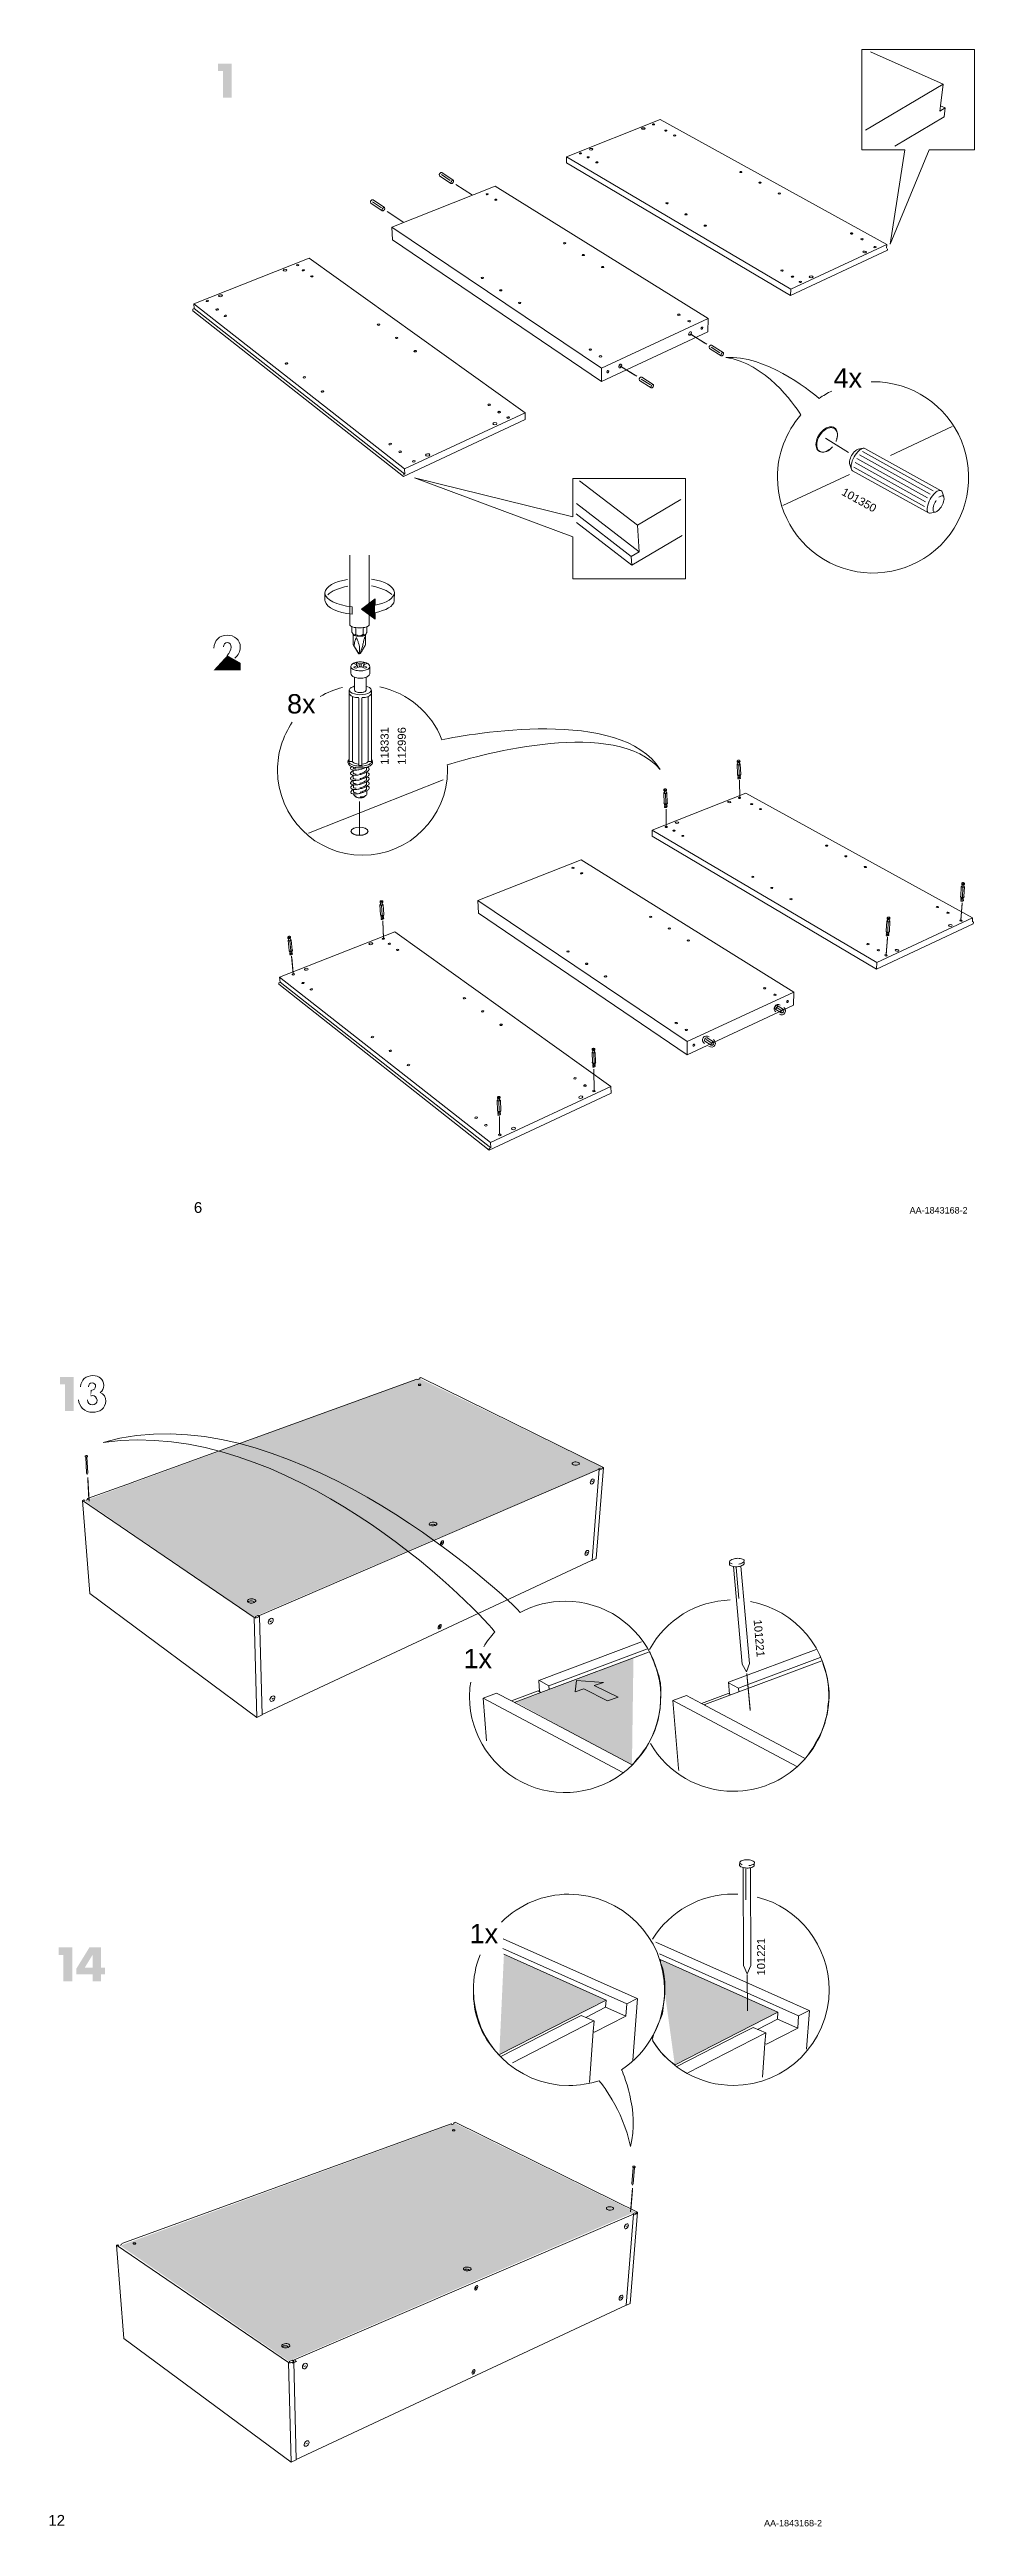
# Model space of a CAD drawing. Header units: metres. Extents: x -6.4 to 35.9, y -8.9 to 6.5.
# Drawn here: x 17.8 to 21.14, y -2.94 to 5.99 of the extents above; entities that cross this region are included whole.
import ezdxf

# ---------------------------------------------------------------- set-up
doc = ezdxf.new("R2010")
doc.units = ezdxf.units.M
doc.header["$MEASUREMENT"] = 0
for name, color, linetype, lineweight in [('PDF3_Geometry_Num_Penna__1_Num_Penna__255_Num_Penna__255_Num_Penna__255', 255, 'Continuous', 18), ('PDF3_Geometry_Num_Penna__7_Num_Penna__7_Num_Penna__7_Num_Penna__7', 7, 'Continuous', 18), ('PDF3_Solid Fills_Num_Penna__7_Num_Penna__7_Num_Penna__7_Num_Penna__7', 7, 'Continuous', 18), ('PDF3_Text_Num_Penna__7_Num_Penna__7_Num_Penna__7_Num_Penna__7', 7, 'Continuous', 18), ('PDF9_Geometry_Num_Penna__1_Num_Penna__255_Num_Penna__255_Num_Penna__255', 255, 'Continuous', 18), ('PDF9_Geometry_Num_Penna__7_Num_Penna__7_Num_Penna__7_Num_Penna__7', 7, 'Continuous', 18), ('PDF9_Text_Num_Penna__7_Num_Penna__7_Num_Penna__7_Num_Penna__7', 7, 'Continuous', 18)]:
    doc.layers.add(name, color=color, linetype=linetype, lineweight=lineweight)
doc.layers.add('PDF9_Geometry_Num_Penna__2_Num_Penna__1_Num_Penna__1_Num_Penna__1', color=7, linetype='Continuous', lineweight=18, true_color=0xc6c8ca)
doc.layers.add('PDF9_Solid Fills_Num_Penna__2_Num_Penna__1_Num_Penna__1_Num_Penna__1', color=7, linetype='Continuous', lineweight=18, true_color=0xc6c8ca)
doc.styles.add('GENERATED_STYLE_1', font='')
doc.styles.get('GENERATED_STYLE_1').set_extended_font_data('Arial')

msp = doc.modelspace()

# ---------------------------------------------------------------- texts
at = {"layer": 'PDF3_Text_Num_Penna__7_Num_Penna__7_Num_Penna__7_Num_Penna__7', "color": 7, "linetype": 'Continuous', "lineweight": 18, "attachment_point": 7, "style": 'GENERATED_STYLE_1'}
for s, insert, char_height in [('\\A1;{\\pql;\\fArial|b0|i0|c0|p34;4x}', (20.633, 4.7698), 0.069662), ('\\A1;{\\pql;\\fArial|b0|i0|c0|p34;8x}', (18.6617, 3.5943), 0.069662), ('\\A1;{\\pql;\\fArial|b0|i0|c0|p34;6}', (18.3258, 1.7944), 0.038701), ('\\A1;{\\pql;\\fArial|b0|i0|c0|p34;AA-1843168-2}', (20.9073, 1.7923), 0.023221)]:
    msp.add_mtext(s, dxfattribs=dict(at, insert=insert, char_height=char_height))
at = {"layer": 'PDF3_Text_Num_Penna__7_Num_Penna__7_Num_Penna__7_Num_Penna__7', "color": 7, "linetype": 'Continuous', "lineweight": 18, "char_height": 0.029026, "attachment_point": 7, "style": 'GENERATED_STYLE_1'}
for s, insert, rotation in [('\\A1;{\\pql;\\fArial|b0|i0|c0|p34;101350}', (20.6589, 4.3846), 330.95141), ('\\A1;{\\pql;\\fArial|b0|i0|c0|p34;118331}', (19.0285, 3.4106), 90), ('\\A1;{\\pql;\\fArial|b0|i0|c0|p34;112996}', (19.0904, 3.4106), 90)]:
    msp.add_mtext(s, dxfattribs=dict(at, insert=insert, rotation=rotation))
at = {"layer": 'PDF9_Text_Num_Penna__7_Num_Penna__7_Num_Penna__7_Num_Penna__7', "color": 7, "linetype": 'Continuous', "lineweight": 18, "char_height": 0.029026, "attachment_point": 7, "style": 'GENERATED_STYLE_1'}
for insert, rotation in [((20.3441, 0.3277), 274.91058), ((20.3865, -0.9543), 90)]:
    msp.add_mtext('\\A1;{\\pql;\\fArial|b0|i0|c0|p34;101221}', dxfattribs=dict(at, insert=insert, rotation=rotation))
at = {"layer": 'PDF9_Text_Num_Penna__7_Num_Penna__7_Num_Penna__7_Num_Penna__7', "color": 7, "linetype": 'Continuous', "lineweight": 18, "attachment_point": 7, "style": 'GENERATED_STYLE_1'}
for s, insert, char_height in [('\\A1;{\\pql;\\fArial|b0|i0|c0|p34;1x}', (19.2982, 0.1534), 0.069662), ('\\A1;{\\pql;\\fArial|b0|i0|c0|p34;1x}', (19.3203, -0.8378), 0.069662), ('\\A1;{\\pql;\\fArial|b0|i0|c0|p34;12}', (17.8009, -2.9374), 0.038701), ('\\A1;{\\pql;\\fArial|b0|i0|c0|p34;AA-1843168-2}', (20.3823, -2.9402), 0.023221)]:
    msp.add_mtext(s, dxfattribs=dict(at, insert=insert, char_height=char_height))

# ---------------------------------------------------------------- hatches: boundary and pattern name
at = {"layer": 'PDF3_Geometry_Num_Penna__7_Num_Penna__7_Num_Penna__7_Num_Penna__7', "linetype": 'Continuous', "lineweight": 18}
for points in [[(18.4306, 5.9109), (18.4306, 5.8155), (18.4624, 5.8155), (18.4624, 5.9378), (18.413, 5.9378), (18.413, 5.9109)], [(19.0485, 4.0011), (19.0486, 4.0025), (19.0489, 4.0314)], [(18.979, 4.0083), (18.9297, 3.9714), (18.9792, 3.935)], [(18.4461, 3.8048), (18.3961, 3.7504), (18.4944, 3.7504), (18.4944, 3.7774)], [(18.4328, 3.8357, 0.043264), (18.4333, 3.8306)]]:
    msp.add_hatch(color=7, dxfattribs=at).paths.add_polyline_path(points)
at = {"layer": 'PDF3_Solid Fills_Num_Penna__7_Num_Penna__7_Num_Penna__7_Num_Penna__7', "linetype": 'Continuous', "lineweight": 18}
msp.add_hatch(color=7, dxfattribs=at).paths.add_polyline_path([(18.799, 3.9996), (18.7986, 4.03), (18.7986, 4.002)])
at = {"layer": 'PDF9_Geometry_Num_Penna__2_Num_Penna__1_Num_Penna__1_Num_Penna__1', "linetype": 'Continuous', "lineweight": 18, "true_color": 0xc6c8ca}
for points in [[(19.1379, 1.1988), (17.932, 0.7572), (18.5424, 0.3387), (19.7999, 0.8777)], [(19.9057, -0.196), (19.9112, 0.1908), (19.4887, 0.0308)], [(19.2665, -1.4864), (18.0605, -1.928), (18.6674, -2.344), (19.9167, -1.8063)]]:
    msp.add_hatch(color=9, dxfattribs=at).paths.add_polyline_path(points)
at = {"layer": 'PDF9_Geometry_Num_Penna__7_Num_Penna__7_Num_Penna__7_Num_Penna__7', "linetype": 'Continuous', "lineweight": 18}
for points in [[(17.8603, 1.1764), (17.8603, 1.081), (17.8921, 1.081), (17.8921, 1.2033), (17.8428, 1.2033), (17.8428, 1.1764)], [(17.9573, 1.1564), (17.954, 1.1564), (17.954, 1.1352)], [(19.8557, 0.0487), (19.7699, 0.0916), (19.8027, 0.102), (19.706, 0.1092), (19.701, 0.0682), (19.7319, 0.0787), (19.8178, 0.0357)], [(17.8549, -0.88), (17.8549, -0.9754), (17.8867, -0.9754), (17.8867, -0.8531), (17.8374, -0.8531), (17.8374, -0.88)]]:
    msp.add_hatch(color=7, dxfattribs=at).paths.add_polyline_path(points)
h = msp.add_hatch(color=7, dxfattribs=at)
h.paths.add_polyline_path([(17.9488, -0.8531), (17.9016, -0.9298), (17.9016, -0.9501), (17.961, -0.9501), (17.961, -0.9754), (17.9905, -0.9754), (17.9905, -0.9501), (18.0053, -0.9501), (18.0053, -0.9258), (17.9905, -0.9258), (17.9905, -0.8531)])
h.paths.add_polyline_path([(17.961, -0.9258), (17.9321, -0.9258), (17.961, -0.8787)], flags=0)
at = {"layer": 'PDF9_Solid Fills_Num_Penna__2_Num_Penna__1_Num_Penna__1_Num_Penna__1', "linetype": 'Continuous', "lineweight": 18, "true_color": 0xc6c8ca}
for points in [[(19.4272, -1.241), (19.8093, -1.0428), (19.444, -0.8792)], [(20.0084, -0.8988), (20.0601, -1.2749), (20.431, -1.0862)]]:
    msp.add_hatch(color=9, dxfattribs=at).paths.add_polyline_path(points)

# ---------------------------------------------------------------- linework, layer by layer
at = {"layer": 'PDF3_Geometry_Num_Penna__1_Num_Penna__255_Num_Penna__255_Num_Penna__255', "color": 255, "linetype": 'Continuous', "lineweight": 18, "flags": 128}
for points in [[(20.1686, 4.9304), (20.1181, 4.962)], [(19.9163, 4.815), (19.8658, 4.8466)], [(20.6768, 4.5418), (20.608, 4.5849)], [(18.799, 3.9996), (18.7986, 4.002), (18.7986, 4.03)], [(19.0485, 4.0011), (19.0486, 4.0025), (19.0489, 4.0314)], [(18.8967, 3.9798), (18.8971, 3.9533)], [(18.9791, 3.9852), (18.979, 4.0083), (18.9297, 3.9714), (18.9792, 3.935), (18.9792, 3.9586)], [(20.2936, 3.35), (20.2944, 3.2941)], [(18.923, 3.1879), (18.923, 3.2705)], [(20.0287, 3.2464), (20.0295, 3.1905)], [(21.0965, 2.9087), (21.0923, 2.853)], [(19.007, 2.8437), (19.0093, 2.7878)], [(20.8275, 2.7844), (20.8233, 2.7286)], [(18.6785, 2.7156), (18.6839, 2.66)], [(19.7684, 2.3078), (19.7691, 2.2381)], [(19.4279, 2.138), (19.4285, 2.0821)]]:
    msp.add_lwpolyline(points, dxfattribs=at)
at = {"layer": 'PDF3_Geometry_Num_Penna__1_Num_Penna__255_Num_Penna__255_Num_Penna__255', "color": 255, "linetype": 'Continuous', "lineweight": 18}
for points in [[(18.7986, 4.03), (18.7986, 4.0054), (18.8407, 3.9849), (18.8967, 3.9798)], [(18.7986, 4.03), (18.7986, 4.0054), (18.8407, 3.9849), (18.8967, 3.9798)], [(19.0489, 4.0314), (19.0489, 4.0111), (19.0204, 3.9936), (18.9791, 3.9852)], [(19.0489, 4.0314), (19.0489, 4.0111), (19.0204, 3.9936), (18.9791, 3.9852)], [(18.8971, 3.9533), (18.8439, 3.9581), (18.8033, 3.9767), (18.799, 3.9996)], [(18.8971, 3.9533), (18.8439, 3.9581), (18.8033, 3.9767), (18.799, 3.9996)], [(18.9792, 3.9586), (19.0178, 3.9664), (19.0461, 3.9823), (19.0485, 4.0011)], [(18.9792, 3.9586), (19.0178, 3.9664), (19.0461, 3.9823), (19.0485, 4.0011)]]:
    msp.add_open_spline(points, degree=3, dxfattribs=at)
at = {"layer": 'PDF3_Geometry_Num_Penna__7_Num_Penna__7_Num_Penna__7_Num_Penna__7', "color": 7, "linetype": 'Continuous', "lineweight": 18, "flags": 128}
for points in [[(21.1413, 5.9886), (20.7351, 5.9886), (20.7351, 5.6265), (20.89, 5.6265), (20.8369, 5.2869), (20.9783, 5.6265), (21.1413, 5.6265)], [(19.9868, 5.7198), (19.9863, 5.72), (19.9857, 5.7202), (19.9851, 5.7203), (19.9844, 5.7203), (19.9838, 5.7204), (19.9832, 5.7204), (19.9825, 5.7203), (19.9819, 5.7202), (19.9814, 5.72), (19.9809, 5.7198), (19.9805, 5.7195), (19.9802, 5.7192), (19.9801, 5.7189), (19.9801, 5.7186), (19.9801, 5.7183), (19.9803, 5.718), (19.9806, 5.7177), (19.981, 5.7175), (19.9814, 5.7172), (19.982, 5.717), (19.9826, 5.717), (19.9833, 5.7169), (19.9839, 5.7168), (19.9846, 5.7169), (19.9852, 5.7169), (19.9858, 5.717), (19.9864, 5.7172), (19.9868, 5.7174), (19.9872, 5.7177), (19.9875, 5.718), (19.9876, 5.7183), (19.9876, 5.7186), (19.9876, 5.7189), (19.9874, 5.7192), (19.9871, 5.7195)], [(20.0306, 5.6977), (20.0301, 5.6979), (20.0295, 5.6981), (20.0289, 5.6982), (20.0283, 5.6983), (20.0276, 5.6984), (20.0269, 5.6983), (20.0263, 5.6983), (20.0257, 5.6981), (20.0252, 5.6979), (20.0247, 5.6977), (20.0244, 5.6975), (20.0241, 5.6972), (20.0239, 5.6969), (20.0239, 5.6965), (20.0239, 5.6963), (20.0241, 5.6959), (20.0244, 5.6956), (20.0248, 5.6954), (20.0253, 5.6952), (20.0258, 5.695), (20.0265, 5.6949), (20.0271, 5.6948), (20.0278, 5.6947), (20.0284, 5.6948), (20.029, 5.6948), (20.0297, 5.695), (20.0302, 5.6952), (20.0307, 5.6954), (20.031, 5.6956), (20.0313, 5.6959), (20.0315, 5.6962), (20.0315, 5.6965), (20.0314, 5.6968), (20.0312, 5.6972), (20.031, 5.6975)], [(19.7229, 5.6154), (19.7224, 5.6156), (19.7219, 5.6158), (19.7213, 5.616), (19.7206, 5.616), (19.7199, 5.6161), (19.7193, 5.616), (19.7186, 5.616), (19.718, 5.6158), (19.7174, 5.6156), (19.717, 5.6154), (19.7165, 5.6152), (19.7163, 5.6149), (19.7161, 5.6145), (19.716, 5.6142), (19.7161, 5.6139), (19.7162, 5.6136), (19.7165, 5.6133), (19.7169, 5.613), (19.7174, 5.6128), (19.7179, 5.6126), (19.7185, 5.6124), (19.7192, 5.6123), (19.7198, 5.6123), (19.7206, 5.6123), (19.7212, 5.6124), (19.7218, 5.6126), (19.7224, 5.6128), (19.7229, 5.613), (19.7232, 5.6133), (19.7236, 5.6135), (19.7237, 5.6139), (19.7238, 5.6142), (19.7238, 5.6145), (19.7236, 5.6148), (19.7233, 5.6151)], [(19.7506, 5.6016), (19.7501, 5.6019), (19.7495, 5.6021), (19.7489, 5.6022), (19.7483, 5.6023), (19.7476, 5.6023), (19.7469, 5.6023), (19.7462, 5.6022), (19.7456, 5.6021), (19.7451, 5.6019), (19.7446, 5.6016), (19.7442, 5.6014), (19.7439, 5.6011), (19.7437, 5.6008), (19.7436, 5.6004), (19.7437, 5.6001), (19.7439, 5.5998), (19.7441, 5.5995), (19.7445, 5.5993), (19.745, 5.599), (19.7456, 5.5988), (19.7462, 5.5987), (19.7468, 5.5986), (19.7475, 5.5985), (19.7482, 5.5986), (19.7489, 5.5987), (19.7495, 5.5988), (19.75, 5.599), (19.7505, 5.5992), (19.7509, 5.5995), (19.7512, 5.5998), (19.7514, 5.6001), (19.7514, 5.6004), (19.7514, 5.6007), (19.7512, 5.6011), (19.7509, 5.6014)], [(19.7825, 5.583), (19.782, 5.5832), (19.7814, 5.5834), (19.7808, 5.5836), (19.7801, 5.5837), (19.7794, 5.5837), (19.7788, 5.5837), (19.7781, 5.5836), (19.7775, 5.5835), (19.7769, 5.5833), (19.7764, 5.583), (19.776, 5.5828), (19.7758, 5.5825), (19.7756, 5.5821), (19.7755, 5.5818), (19.7756, 5.5815), (19.7757, 5.5812), (19.776, 5.5809), (19.7764, 5.5806), (19.7769, 5.5804), (19.7774, 5.5802), (19.7781, 5.58), (19.7787, 5.5799), (19.7794, 5.5799), (19.7801, 5.5799), (19.7807, 5.58), (19.7813, 5.5802), (19.7819, 5.5804), (19.7824, 5.5806), (19.7828, 5.5809), (19.7831, 5.5811), (19.7833, 5.5815), (19.7834, 5.5818), (19.7833, 5.5821), (19.7831, 5.5824), (19.7828, 5.5828)], [(20.3013, 5.5479), (20.3008, 5.5482), (20.3002, 5.5484), (20.2996, 5.5485), (20.2989, 5.5486), (20.2982, 5.5486), (20.2976, 5.5486), (20.2969, 5.5485), (20.2963, 5.5484), (20.2957, 5.5482), (20.2953, 5.548), (20.2949, 5.5477), (20.2946, 5.5474), (20.2945, 5.5471), (20.2945, 5.5467), (20.2946, 5.5464), (20.2948, 5.5461), (20.2951, 5.5458), (20.2955, 5.5455), (20.296, 5.5452), (20.2966, 5.5451), (20.2973, 5.5449), (20.2979, 5.5448), (20.2986, 5.5448), (20.2993, 5.5448), (20.2999, 5.5449), (20.3006, 5.5451), (20.3011, 5.5452), (20.3016, 5.5455), (20.302, 5.5457), (20.3022, 5.5461), (20.3023, 5.5463), (20.3024, 5.5467), (20.3023, 5.547), (20.3021, 5.5474), (20.3018, 5.5477)], [(19.4116, 5.4458), (19.4121, 5.4455), (19.4127, 5.4453), (19.4133, 5.4452), (19.4139, 5.4451), (19.4147, 5.445), (19.4154, 5.4451), (19.4161, 5.4452), (19.4167, 5.4453), (19.4173, 5.4455), (19.4178, 5.4458), (19.4182, 5.446), (19.4186, 5.4464), (19.4188, 5.4467), (19.4189, 5.447), (19.4188, 5.4474), (19.4187, 5.4477), (19.4184, 5.448), (19.4181, 5.4483), (19.4176, 5.4486), (19.417, 5.4488), (19.4164, 5.449), (19.4157, 5.449), (19.415, 5.449), (19.4143, 5.449), (19.4136, 5.449), (19.4129, 5.4488), (19.4124, 5.4486), (19.4118, 5.4483), (19.4114, 5.4481), (19.4111, 5.4478), (19.4109, 5.4474), (19.4108, 5.4471), (19.4108, 5.4467), (19.411, 5.4464), (19.4112, 5.446)], [(20.3704, 5.5097), (20.3699, 5.51), (20.3693, 5.5102), (20.3686, 5.5104), (20.368, 5.5104), (20.3673, 5.5105), (20.3666, 5.5104), (20.3659, 5.5104), (20.3653, 5.5102), (20.3648, 5.51), (20.3643, 5.5098), (20.3639, 5.5095), (20.3637, 5.5092), (20.3635, 5.5089), (20.3635, 5.5085), (20.3636, 5.5082), (20.3638, 5.5079), (20.3641, 5.5075), (20.3646, 5.5073), (20.3651, 5.507), (20.3657, 5.5068), (20.3663, 5.5067), (20.367, 5.5066), (20.3677, 5.5065), (20.3684, 5.5066), (20.3691, 5.5067), (20.3696, 5.5068), (20.3702, 5.507), (20.3707, 5.5073), (20.371, 5.5075), (20.3713, 5.5078), (20.3714, 5.5082), (20.3714, 5.5085), (20.3713, 5.5088), (20.3712, 5.5092), (20.3708, 5.5095)], [(20.1731, 5.355), (20.1726, 5.3553), (20.172, 5.3555), (20.1713, 5.3557), (20.1706, 5.3558), (20.1699, 5.3558), (20.1692, 5.3558), (20.1685, 5.3557), (20.1679, 5.3555), (20.1673, 5.3553), (20.1668, 5.355), (20.1664, 5.3548), (20.1661, 5.3544), (20.166, 5.3541), (20.166, 5.3537), (20.166, 5.3534), (20.1662, 5.353), (20.1666, 5.3527), (20.167, 5.3524), (20.1675, 5.3521), (20.1681, 5.3519), (20.1688, 5.3518), (20.1694, 5.3517), (20.1701, 5.3517), (20.1709, 5.3517), (20.1716, 5.3518), (20.1722, 5.3519), (20.1728, 5.3521), (20.1733, 5.3524), (20.1736, 5.3527), (20.1739, 5.353), (20.1741, 5.3533), (20.1741, 5.3537), (20.1741, 5.354), (20.1738, 5.3544), (20.1735, 5.3548)], [(20.7009, 5.3269), (20.7014, 5.3267), (20.7017, 5.3263), (20.702, 5.326), (20.7021, 5.3256), (20.7021, 5.3252), (20.702, 5.3249), (20.7017, 5.3246), (20.7014, 5.3243), (20.7009, 5.324), (20.7003, 5.3238), (20.6997, 5.3237), (20.699, 5.3236), (20.6983, 5.3235), (20.6976, 5.3236), (20.6969, 5.3237), (20.6962, 5.3238), (20.6956, 5.324), (20.695, 5.3243), (20.6946, 5.3246), (20.6942, 5.3249), (20.694, 5.3253), (20.6938, 5.3256), (20.6938, 5.326), (20.694, 5.3263), (20.6942, 5.3267), (20.6946, 5.327), (20.6951, 5.3272), (20.6956, 5.3274), (20.6962, 5.3276), (20.6969, 5.3277), (20.6976, 5.3277), (20.6983, 5.3277), (20.699, 5.3276), (20.6997, 5.3274), (20.7004, 5.3272)], [(19.4291, 5.1191), (19.4296, 5.1188), (19.4302, 5.1186), (19.4309, 5.1184), (19.4316, 5.1184), (19.4323, 5.1183), (19.4331, 5.1184), (19.4338, 5.1184), (19.4345, 5.1186), (19.4352, 5.1188), (19.4357, 5.1191), (19.4362, 5.1194), (19.4365, 5.1198), (19.4367, 5.1202), (19.4368, 5.1206), (19.4368, 5.121), (19.4366, 5.1214), (19.4364, 5.1217), (19.4359, 5.122), (19.4355, 5.1223), (19.4348, 5.1226), (19.4342, 5.1228), (19.4334, 5.1228), (19.4327, 5.1229), (19.432, 5.1228), (19.4312, 5.1228), (19.4305, 5.1226), (19.4299, 5.1224), (19.4293, 5.1221), (19.4289, 5.1217), (19.4286, 5.1214), (19.4283, 5.121), (19.4282, 5.1206), (19.4283, 5.1202), (19.4284, 5.1198), (19.4287, 5.1194)], [(19.1204, 4.8994), (19.1209, 4.8991), (19.1215, 4.8988), (19.1222, 4.8986), (19.123, 4.8985), (19.1237, 4.8985), (19.1245, 4.8985), (19.1253, 4.8986), (19.126, 4.8988), (19.1267, 4.8991), (19.1273, 4.8993), (19.1277, 4.8997), (19.1281, 4.9001), (19.1284, 4.9005), (19.1285, 4.9009), (19.1285, 4.9013), (19.1284, 4.9018), (19.1281, 4.9022), (19.1277, 4.9025), (19.1272, 4.9028), (19.1266, 4.9031), (19.1259, 4.9033), (19.1252, 4.9033), (19.1243, 4.9034), (19.1236, 4.9034), (19.1228, 4.9033), (19.1221, 4.9031), (19.1214, 4.9028), (19.1208, 4.9025), (19.1203, 4.9022), (19.12, 4.9018), (19.1197, 4.9014), (19.1196, 4.901), (19.1196, 4.9005), (19.1197, 4.9001), (19.12, 4.8997)], [(19.4232, 4.68), (19.4237, 4.6797), (19.4244, 4.6794), (19.4251, 4.6792), (19.4258, 4.6791), (19.4267, 4.679), (19.4275, 4.6791), (19.4282, 4.6792), (19.429, 4.6794), (19.4297, 4.6797), (19.4303, 4.68), (19.4308, 4.6804), (19.4311, 4.6808), (19.4314, 4.6812), (19.4315, 4.6817), (19.4315, 4.6822), (19.4313, 4.6826), (19.431, 4.683), (19.4305, 4.6834), (19.43, 4.6838), (19.4293, 4.684), (19.4286, 4.6842), (19.4278, 4.6843), (19.427, 4.6844), (19.4262, 4.6843), (19.4255, 4.6842), (19.4247, 4.684), (19.424, 4.6838), (19.4234, 4.6835), (19.4229, 4.6831), (19.4226, 4.6827), (19.4223, 4.6822), (19.4222, 4.6818), (19.4222, 4.6813), (19.4224, 4.6809), (19.4227, 4.6804)], [(19.693, 4.4426), (19.693, 4.3045), (19.1212, 4.4452), (19.693, 4.2319), (19.693, 4.0806), (20.0992, 4.0806), (20.0992, 4.4426)], [(20.0217, 3.2725), (20.0217, 3.2724)], [(20.2965, 3.2918), (20.296, 3.292), (20.2955, 3.2922), (20.2949, 3.2924), (20.2942, 3.2924), (20.2936, 3.2925), (20.2929, 3.2925), (20.2923, 3.2924), (20.2917, 3.2922), (20.2912, 3.2921), (20.2907, 3.2918), (20.2903, 3.2916), (20.29, 3.2913), (20.2899, 3.291), (20.2898, 3.2907), (20.2899, 3.2904), (20.2901, 3.2901), (20.2903, 3.2898), (20.2907, 3.2895), (20.2912, 3.2893), (20.2918, 3.2891), (20.2923, 3.289), (20.293, 3.2889), (20.2937, 3.2889), (20.2944, 3.2889), (20.295, 3.289), (20.2956, 3.2891), (20.2961, 3.2893), (20.2966, 3.2895), (20.2969, 3.2898), (20.2972, 3.2901), (20.2974, 3.2904), (20.2974, 3.2907), (20.2974, 3.291), (20.2972, 3.2913), (20.2969, 3.2916)], [(20.0327, 3.1875), (20.0322, 3.1877), (20.0317, 3.1879), (20.031, 3.1881), (20.0304, 3.1881), (20.0297, 3.1881), (20.029, 3.1881), (20.0284, 3.1881), (20.0278, 3.1879), (20.0272, 3.1877), (20.0267, 3.1875), (20.0263, 3.1872), (20.026, 3.1869), (20.0258, 3.1866), (20.0258, 3.1863), (20.0258, 3.1859), (20.026, 3.1857), (20.0263, 3.1854), (20.0266, 3.1851), (20.0271, 3.1849), (20.0277, 3.1847), (20.0283, 3.1845), (20.0289, 3.1844), (20.0296, 3.1844), (20.0303, 3.1844), (20.031, 3.1845), (20.0316, 3.1847), (20.0321, 3.1849), (20.0326, 3.1851), (20.033, 3.1853), (20.0333, 3.1856), (20.0335, 3.1859), (20.0336, 3.1863), (20.0335, 3.1866), (20.0333, 3.1869), (20.0331, 3.1872)], [(20.0603, 3.1737), (20.0599, 3.174), (20.0593, 3.1741), (20.0587, 3.1742), (20.058, 3.1743), (20.0573, 3.1744), (20.0567, 3.1743), (20.056, 3.1743), (20.0554, 3.1741), (20.0548, 3.174), (20.0544, 3.1737), (20.0539, 3.1735), (20.0536, 3.1731), (20.0535, 3.1728), (20.0534, 3.1725), (20.0535, 3.1722), (20.0536, 3.1718), (20.0539, 3.1716), (20.0543, 3.1713), (20.0547, 3.1711), (20.0553, 3.1709), (20.0559, 3.1708), (20.0566, 3.1707), (20.0573, 3.1706), (20.058, 3.1707), (20.0586, 3.1708), (20.0592, 3.1708), (20.0598, 3.171), (20.0603, 3.1713), (20.0607, 3.1716), (20.061, 3.1718), (20.0612, 3.1722), (20.0612, 3.1725), (20.0612, 3.1728), (20.061, 3.1731), (20.0607, 3.1734)], [(20.6111, 3.12), (20.6106, 3.1202), (20.61, 3.1204), (20.6094, 3.1206), (20.6087, 3.1207), (20.608, 3.1207), (20.6073, 3.1207), (20.6067, 3.1206), (20.6061, 3.1205), (20.6055, 3.1203), (20.6051, 3.12), (20.6047, 3.1198), (20.6044, 3.1195), (20.6043, 3.1191), (20.6043, 3.1188), (20.6044, 3.1185), (20.6046, 3.1181), (20.6049, 3.1178), (20.6053, 3.1176), (20.6058, 3.1173), (20.6064, 3.1171), (20.607, 3.117), (20.6077, 3.1169), (20.6084, 3.1169), (20.609, 3.1169), (20.6097, 3.117), (20.6103, 3.1171), (20.6109, 3.1173), (20.6113, 3.1176), (20.6117, 3.1178), (20.612, 3.1181), (20.6121, 3.1184), (20.6122, 3.1188), (20.6121, 3.1191), (20.6119, 3.1194), (20.6115, 3.1198)], [(20.6802, 3.0818), (20.6796, 3.0821), (20.6791, 3.0822), (20.6784, 3.0824), (20.6777, 3.0825), (20.677, 3.0825), (20.6763, 3.0825), (20.6757, 3.0824), (20.6751, 3.0823), (20.6745, 3.0821), (20.674, 3.0819), (20.6737, 3.0816), (20.6734, 3.0812), (20.6733, 3.081), (20.6733, 3.0806), (20.6734, 3.0802), (20.6736, 3.0799), (20.6739, 3.0796), (20.6743, 3.0793), (20.6749, 3.0791), (20.6754, 3.0789), (20.6761, 3.0788), (20.6768, 3.0787), (20.6774, 3.0786), (20.6782, 3.0787), (20.6788, 3.0788), (20.6794, 3.0789), (20.68, 3.0791), (20.6804, 3.0793), (20.6808, 3.0796), (20.6811, 3.0799), (20.6812, 3.0802), (20.6812, 3.0806), (20.6811, 3.0809), (20.6809, 3.0812), (20.6806, 3.0815)], [(18.6694, 2.7411), (18.6695, 2.741)], [(19.7389, 2.6912), (19.7394, 2.6909), (19.74, 2.6907), (19.7407, 2.6905), (19.7414, 2.6904), (19.7421, 2.6904), (19.7429, 2.6904), (19.7436, 2.6905), (19.7443, 2.6907), (19.7449, 2.6909), (19.7455, 2.6912), (19.7459, 2.6915), (19.7463, 2.6919), (19.7465, 2.6922), (19.7466, 2.6926), (19.7466, 2.6931), (19.7464, 2.6934), (19.7461, 2.6938), (19.7457, 2.6941), (19.7452, 2.6944), (19.7446, 2.6946), (19.7439, 2.6948), (19.7432, 2.6949), (19.7425, 2.695), (19.7417, 2.6949), (19.741, 2.6948), (19.7403, 2.6946), (19.7397, 2.6944), (19.7391, 2.6942), (19.7387, 2.6938), (19.7383, 2.6934), (19.7381, 2.6931), (19.738, 2.6927), (19.7381, 2.6923), (19.7382, 2.6919), (19.7385, 2.6915)], [(19.4302, 2.4715), (19.4307, 2.4711), (19.4313, 2.4709), (19.432, 2.4707), (19.4327, 2.4706), (19.4335, 2.4705), (19.4342, 2.4706), (19.435, 2.4707), (19.4358, 2.4709), (19.4365, 2.4711), (19.437, 2.4714), (19.4375, 2.4717), (19.4379, 2.4722), (19.4382, 2.4726), (19.4383, 2.473), (19.4383, 2.4734), (19.4381, 2.4739), (19.4378, 2.4742), (19.4375, 2.4746), (19.4369, 2.4749), (19.4363, 2.4751), (19.4356, 2.4753), (19.4349, 2.4754), (19.4341, 2.4755), (19.4334, 2.4755), (19.4326, 2.4753), (19.4319, 2.4751), (19.4312, 2.4749), (19.4306, 2.4746), (19.4301, 2.4743), (19.4297, 2.4739), (19.4295, 2.4735), (19.4293, 2.473), (19.4293, 2.4726), (19.4295, 2.4722), (19.4298, 2.4718)], [(19.7329, 2.2521), (19.7335, 2.2518), (19.7341, 2.2515), (19.7348, 2.2513), (19.7356, 2.2512), (19.7364, 2.2511), (19.7372, 2.2512), (19.738, 2.2513), (19.7388, 2.2515), (19.7394, 2.2517), (19.7401, 2.2521), (19.7405, 2.2524), (19.7409, 2.2529), (19.7412, 2.2533), (19.7412, 2.2538), (19.7412, 2.2543), (19.7411, 2.2547), (19.7407, 2.2551), (19.7403, 2.2555), (19.7398, 2.2558), (19.7391, 2.2561), (19.7384, 2.2563), (19.7376, 2.2564), (19.7368, 2.2565), (19.736, 2.2564), (19.7352, 2.2563), (19.7345, 2.2561), (19.7338, 2.2558), (19.7332, 2.2556), (19.7327, 2.2552), (19.7323, 2.2547), (19.7321, 2.2543), (19.732, 2.2538), (19.732, 2.2533), (19.7322, 2.2529), (19.7325, 2.2525)]]:
    msp.add_lwpolyline(points, close=True, dxfattribs=at)
for points in [[(20.7665, 5.98), (21.0284, 5.8643)], [(20.7486, 5.6983), (21.0284, 5.8643)], [(21.0284, 5.8643), (21.0185, 5.7859)], [(19.6692, 5.6024), (20.007, 5.7358), (20.8248, 5.2859)], [(20.8539, 5.6399), (21.0315, 5.746)], [(21.0185, 5.7859), (21.0161, 5.7668)], [(21.0161, 5.7668), (21.0355, 5.7784)], [(21.0185, 5.7859), (21.0355, 5.7784)], [(21.0355, 5.7784), (21.0315, 5.746)], [(19.2497, 5.5165), (19.2186, 5.5379)], [(19.2611, 5.5175), (19.2204, 5.5454)], [(19.6692, 5.6024), (20.4794, 5.125), (20.8248, 5.2859)], [(19.6692, 5.6024), (19.6694, 5.5805)], [(19.6694, 5.5805), (20.4782, 5.1017)], [(19.04, 5.3485), (19.4129, 5.4959), (20.1805, 5.0185)], [(19.2708, 5.5026), (19.3307, 5.4632)], [(19.0019, 5.418), (18.9699, 5.4396)], [(19.0225, 5.4042), (19.0824, 5.3648)], [(19.04, 5.3485), (19.7956, 4.8403)], [(19.0422, 5.3032), (19.04, 5.3485)], [(19.7955, 4.7921), (19.0422, 5.3032)], [(20.8248, 5.2859), (20.8239, 5.2728)], [(20.8277, 5.2707), (20.8273, 5.265)], [(19.5206, 4.6545), (19.5201, 4.679), (18.7412, 5.2365), (18.3254, 5.0723)], [(20.4782, 5.1017), (20.8273, 5.265)], [(20.4794, 5.125), (20.4782, 5.1017)], [(18.3271, 5.0547), (18.3219, 5.0527)], [(18.3219, 5.0527), (18.3224, 5.0468)], [(18.3224, 5.0468), (19.0812, 4.449), (19.5206, 4.6545)], [(19.5201, 4.679), (19.0854, 4.4766), (18.3254, 5.0723)], [(18.3254, 5.0723), (18.3271, 5.0547)], [(19.0864, 4.4578), (18.3271, 5.0547)], [(20.1805, 5.0185), (19.7956, 4.8403)], [(20.1805, 5.0185), (20.1791, 4.9713)], [(20.1791, 4.9713), (19.7955, 4.7921)], [(20.1756, 4.926), (20.1148, 4.964)], [(20.2233, 4.8955), (20.1921, 4.9154)], [(19.7956, 4.8403), (19.7955, 4.7921)], [(19.9233, 4.8107), (19.8625, 4.8487)], [(19.9721, 4.7794), (19.9386, 4.8008)], [(19.9826, 4.7813), (19.941, 4.8078)], [(20.5695, 4.5649), (20.5698, 4.571), (20.5712, 4.5773), (20.5728, 4.5837), (20.5755, 4.5901), (20.5788, 4.5961), (20.5826, 4.6022), (20.5869, 4.6078), (20.5917, 4.6129), (20.5967, 4.6176), (20.6018, 4.6213), (20.6071, 4.6244), (20.6125, 4.6267), (20.6179, 4.6284), (20.6229, 4.6287), (20.628, 4.6284), (20.6323, 4.6274), (20.6364, 4.6253), (20.6397, 4.6223), (20.6428, 4.6186), (20.6448, 4.6143), (20.6461, 4.6092), (20.6468, 4.6039), (20.6468, 4.5978), (20.6461, 4.5917), (20.6445, 4.5854), (20.644, 4.5839)], [(20.618, 4.5468), (20.6175, 4.5464), (20.6122, 4.5427), (20.6067, 4.5399), (20.6014, 4.5383), (20.5961, 4.5373), (20.591, 4.5369), (20.5862, 4.538), (20.5823, 4.5397), (20.5785, 4.542), (20.5752, 4.5453), (20.5728, 4.5494), (20.5709, 4.5541), (20.5698, 4.5591), (20.5695, 4.5649)], [(20.6236, 4.5502), (20.6234, 4.55), (20.6185, 4.5461), (20.6133, 4.5425), (20.6081, 4.5398), (20.6029, 4.5383), (20.5978, 4.5373), (20.5929, 4.5369), (20.5883, 4.5379), (20.5844, 4.5396), (20.5808, 4.5418), (20.5776, 4.545), (20.5753, 4.549), (20.5734, 4.5535), (20.5724, 4.5584), (20.5721, 4.5639)], [(20.6864, 4.5358), (20.6035, 4.5876)], [(20.6294, 4.5565), (20.628, 4.5548), (20.6236, 4.5502)], [(20.6461, 4.5899), (20.6445, 4.5838), (20.6425, 4.5776), (20.6419, 4.5762)], [(21.0613, 4.6299), (20.8382, 4.5257)], [(19.0854, 4.4766), (19.0864, 4.4578), (19.0809, 4.4552)], [(20.6915, 4.4927), (20.6975, 4.4752)], [(20.7063, 4.4832), (20.9612, 4.3416)], [(20.7103, 4.4995), (20.9651, 4.358)], [(20.9714, 4.3731), (20.7169, 4.5144)], [(20.722, 4.5476), (20.74, 4.5518)], [(20.981, 4.3863), (20.7262, 4.5278)], [(20.7378, 4.54), (20.9926, 4.3984)], [(20.0824, 4.3667), (19.9254, 4.274), (19.7169, 4.4337)], [(20.6902, 4.4566), (20.4504, 4.3446)], [(19.7045, 4.3147), (19.9032, 4.1614), (19.9053, 4.1295)], [(19.9317, 4.1782), (19.7053, 4.3523)], [(19.7063, 4.2832), (19.9053, 4.1295), (20.0866, 4.2373)], [(19.9254, 4.274), (19.9317, 4.1782), (19.9032, 4.1614)], [(18.8878, 3.9157), (18.8878, 4.1664)], [(18.9581, 4.1657), (18.9581, 3.9157)], [(18.799, 3.9996), (18.7986, 4.002), (18.7986, 4.03)], [(19.0485, 4.0011), (19.0486, 4.0025), (19.0489, 4.0314)], [(18.8967, 3.9798), (18.8971, 3.9533)], [(18.9791, 3.9852), (18.979, 4.0083), (18.9297, 3.9714), (18.9792, 3.935), (18.9792, 3.9586)], [(18.896, 3.8887), (18.896, 3.908)], [(18.9012, 3.8794), (18.8989, 3.8829)], [(18.9439, 3.8785), (18.9431, 3.8778), (18.9421, 3.8772), (18.941, 3.8765), (18.9396, 3.876), (18.9381, 3.8754), (18.9364, 3.8749), (18.9346, 3.8745), (18.9327, 3.8742), (18.9307, 3.8739), (18.9287, 3.8736), (18.9266, 3.8735), (18.9244, 3.8734), (18.9222, 3.8734), (18.92, 3.8735), (18.9179, 3.8736), (18.9158, 3.8738), (18.9138, 3.874), (18.9118, 3.8744), (18.91, 3.8748), (18.9083, 3.8753), (18.9067, 3.8758), (18.9053, 3.8764), (18.9041, 3.8769), (18.903, 3.8776), (18.9021, 3.8783), (18.9015, 3.879), (18.9012, 3.8794)], [(18.92, 3.8112), (18.9012, 3.8411)], [(18.9095, 3.8807), (18.9095, 3.9047)], [(18.9468, 3.8829), (18.9446, 3.8794)], [(18.9451, 3.8802), (18.9451, 3.844)], [(18.9498, 3.8887), (18.9498, 3.908)], [(18.9601, 3.7634), (18.96, 3.7627), (18.9594, 3.7607), (18.9582, 3.7587), (18.9564, 3.7569), (18.9539, 3.7551), (18.9509, 3.7536), (18.9474, 3.7522), (18.9435, 3.751), (18.9393, 3.7501), (18.9348, 3.7495), (18.9301, 3.7491), (18.9253, 3.749), (18.9206, 3.7492), (18.9159, 3.7496), (18.9115, 3.7503), (18.9073, 3.7513), (18.9035, 3.7525), (18.9001, 3.7539), (18.8973, 3.7556), (18.8949, 3.7573), (18.8932, 3.7592), (18.8922, 3.7612), (18.8917, 3.7632), (18.8917, 3.7634)], [(18.9109, 3.7788), (18.9221, 3.7741), (18.9223, 3.7706), (18.9226, 3.7632)], [(18.9275, 3.8138), (18.9258, 3.8112)], [(18.9292, 3.7632), (18.9295, 3.7706), (18.9297, 3.7741), (18.941, 3.7788)], [(18.9051, 3.6933), (18.9044, 3.6931), (18.9004, 3.6918), (18.8968, 3.6904), (18.8936, 3.6887), (18.8908, 3.6868), (18.8885, 3.6847), (18.8868, 3.6824), (18.8858, 3.6802), (18.8854, 3.6778), (18.8854, 3.6769)], [(18.9051, 3.7259), (18.9051, 3.6794), (18.9051, 3.6787), (18.9058, 3.6771), (18.9071, 3.6756), (18.909, 3.6743), (18.9115, 3.6731), (18.9144, 3.6721), (18.9177, 3.6713), (18.9213, 3.6708), (18.925, 3.6706), (18.9287, 3.6707), (18.9323, 3.6711), (18.9358, 3.6717), (18.9389, 3.6725), (18.9416, 3.6736), (18.9438, 3.6749), (18.9454, 3.6763), (18.9464, 3.6779), (18.9468, 3.6794), (18.9468, 3.7259)], [(18.8854, 3.4284), (18.8846, 3.4272), (18.8838, 3.425), (18.8836, 3.4227), (18.8841, 3.4205), (18.8853, 3.4183), (18.8871, 3.4162), (18.8895, 3.4142), (18.8925, 3.4123), (18.896, 3.4107), (18.9, 3.4092), (18.9044, 3.4079), (18.9091, 3.4069), (18.9141, 3.4061), (18.9193, 3.4056), (18.9246, 3.4054), (18.9299, 3.4055), (18.9351, 3.4058), (18.9402, 3.4065), (18.9451, 3.4074), (18.9497, 3.4085), (18.9539, 3.4099), (18.9576, 3.4115), (18.9609, 3.4133), (18.9636, 3.4152), (18.9657, 3.4172), (18.9672, 3.4194), (18.968, 3.4216), (18.9682, 3.4238), (18.9677, 3.4261), (18.9665, 3.4283), (18.9664, 3.4284)], [(18.8951, 3.4043), (18.8971, 3.4035), (18.9013, 3.4021), (18.9057, 3.401), (18.9104, 3.4001), (18.9153, 3.3995), (18.9204, 3.3991), (18.9255, 3.3989), (18.9306, 3.399), (18.9357, 3.3994), (18.9406, 3.4), (18.9454, 3.4009), (18.9499, 3.402), (18.954, 3.4033), (18.9579, 3.4048), (18.9613, 3.4066), (18.9642, 3.4085), (18.9667, 3.4107), (18.9686, 3.413), (18.9699, 3.4155), (18.9704, 3.418), (18.9704, 3.4195)], [(18.9006, 3.4016), (18.9006, 3.3998)], [(18.9705, 3.4191), (18.9705, 3.4212)], [(20.288, 3.4142), (20.2879, 3.4142), (20.2873, 3.414), (20.2868, 3.4138), (20.2864, 3.4135), (20.286, 3.4132), (20.2857, 3.4129), (20.2854, 3.4126), (20.2853, 3.4123), (20.2853, 3.4119), (20.2853, 3.4118)], [(20.2853, 3.4118), (20.2853, 3.4119), (20.2866, 3.3763)], [(20.2954, 3.4244), (20.2954, 3.4243), (20.2953, 3.4241), (20.2951, 3.4238), (20.2949, 3.4235), (20.2945, 3.4232), (20.2941, 3.423), (20.2936, 3.4228), (20.2931, 3.4226), (20.2925, 3.4225), (20.2919, 3.4223), (20.2912, 3.4223), (20.2905, 3.4222), (20.2898, 3.4222), (20.2892, 3.4223), (20.2886, 3.4223), (20.288, 3.4225), (20.2874, 3.4226), (20.287, 3.4228), (20.2865, 3.423), (20.2862, 3.4232), (20.2859, 3.4235), (20.2858, 3.4238), (20.2857, 3.424), (20.2857, 3.4241)], [(20.2878, 3.4189), (20.288, 3.4123)], [(20.2912, 3.4097), (20.2927, 3.3758)], [(20.2939, 3.4125), (20.2937, 3.4191)], [(19.2244, 3.3558), (18.7395, 3.1643)], [(18.9006, 3.3893), (18.9006, 3.3814)], [(19.979, 3.1745), (20.3168, 3.3079), (21.1346, 2.858)], [(20.023, 3.3106), (20.023, 3.3106), (20.0224, 3.3104), (20.0219, 3.3102), (20.0214, 3.3099), (20.0211, 3.3096), (20.0207, 3.3093), (20.0205, 3.309), (20.0204, 3.3087), (20.0203, 3.3083), (20.0204, 3.3082)], [(20.0204, 3.3082), (20.0203, 3.3083), (20.0217, 3.2727)], [(20.0305, 3.3208), (20.0304, 3.3207), (20.0304, 3.3204), (20.0302, 3.3201), (20.03, 3.3199), (20.0296, 3.3196), (20.0292, 3.3194), (20.0287, 3.3192), (20.0282, 3.319), (20.0276, 3.3188), (20.0269, 3.3187), (20.0263, 3.3186), (20.0256, 3.3186), (20.0249, 3.3186), (20.0243, 3.3186), (20.0236, 3.3187), (20.0231, 3.3188), (20.0225, 3.319), (20.022, 3.3192), (20.0216, 3.3194), (20.0213, 3.3196), (20.021, 3.3199), (20.0209, 3.3201), (20.0208, 3.3204), (20.0208, 3.3205)], [(20.0229, 3.3152), (20.0231, 3.3087)], [(20.0263, 3.3061), (20.0278, 3.2722)], [(20.029, 3.3089), (20.0288, 3.3155)], [(20.2935, 3.3543), (20.2945, 3.2896)], [(18.923, 3.1587), (18.923, 3.2783)], [(20.0286, 3.2506), (20.0296, 3.186)], [(19.979, 3.1745), (20.7891, 2.6971), (21.1346, 2.858)], [(19.979, 3.1745), (19.9791, 3.1526)], [(19.9791, 3.1526), (20.788, 2.6738)], [(20.4902, 2.5905), (19.7227, 3.068), (19.3497, 2.9206)], [(21.0937, 2.971), (21.0937, 2.9711), (21.0918, 2.9355)], [(21.0966, 2.9732), (21.0965, 2.9732), (21.0959, 2.973), (21.0954, 2.9728), (21.0949, 2.9726), (21.0945, 2.9724), (21.0942, 2.9721), (21.0939, 2.9718), (21.0938, 2.9715), (21.0937, 2.9711), (21.0937, 2.971)], [(21.1049, 2.9827), (21.1049, 2.9826), (21.1048, 2.9823), (21.1046, 2.982), (21.1043, 2.9818), (21.104, 2.9816), (21.1035, 2.9814), (21.103, 2.9812), (21.1025, 2.9811), (21.1019, 2.981), (21.1012, 2.9809), (21.1005, 2.9809), (21.0999, 2.9809), (21.0992, 2.981), (21.0986, 2.9811), (21.0979, 2.9812), (21.0974, 2.9814), (21.0968, 2.9816), (21.0964, 2.9818), (21.096, 2.982), (21.0956, 2.9823), (21.0954, 2.9826), (21.0953, 2.9829), (21.0952, 2.9832), (21.0952, 2.9832)], [(21.0968, 2.9778), (21.0965, 2.9712)], [(21.0994, 2.9684), (21.0979, 2.9345)], [(21.1024, 2.9709), (21.1027, 2.9775)], [(18.9996, 2.9077), (18.9996, 2.9077), (18.999, 2.9075), (18.9985, 2.9073), (18.9981, 2.907), (18.9977, 2.9067), (18.9974, 2.9064), (18.9972, 2.906), (18.997, 2.9057), (18.997, 2.9054), (18.997, 2.9052)], [(19.0068, 2.9181), (19.0068, 2.918), (19.0067, 2.9177), (19.0066, 2.9175), (19.0063, 2.9172), (19.006, 2.9169), (19.0056, 2.9167), (19.0051, 2.9164), (19.0045, 2.9162), (19.004, 2.9161), (19.0033, 2.9159), (19.0027, 2.9158), (19.002, 2.9158), (19.0013, 2.9158), (19.0007, 2.9158), (19, 2.9159), (18.9994, 2.916), (18.9989, 2.9161), (18.9984, 2.9163), (18.998, 2.9165), (18.9976, 2.9167), (18.9974, 2.9169), (18.9972, 2.9172), (18.9971, 2.9175), (18.9971, 2.9175)], [(18.9993, 2.9124), (18.9998, 2.9058)], [(19.003, 2.9033), (19.0054, 2.8695)], [(19.0056, 2.9062), (19.0052, 2.9127)], [(19.3497, 2.9206), (20.1054, 2.4124)], [(19.352, 2.8752), (19.3497, 2.9206)], [(20.1052, 2.3642), (19.352, 2.8752)], [(20.8359, 2.8583), (20.8359, 2.8582), (20.8358, 2.858), (20.8356, 2.8577), (20.8354, 2.8574), (20.835, 2.8572), (20.8346, 2.857), (20.834, 2.8568), (20.8335, 2.8567), (20.8329, 2.8566), (20.8322, 2.8565), (20.8316, 2.8565), (20.8309, 2.8566), (20.8302, 2.8566), (20.8296, 2.8567), (20.829, 2.8568), (20.8284, 2.857), (20.8279, 2.8572), (20.8274, 2.8574), (20.827, 2.8577), (20.8267, 2.858), (20.8265, 2.8582), (20.8263, 2.8585), (20.8263, 2.8588), (20.8263, 2.8588)], [(21.0968, 2.913), (21.092, 2.8485)], [(21.1346, 2.858), (21.1337, 2.8448)], [(19.8303, 2.2265), (19.8299, 2.2511), (19.051, 2.8086), (18.6351, 2.6444)], [(18.6742, 2.79), (18.6743, 2.7898), (18.6742, 2.7896), (18.6741, 2.7893), (18.6738, 2.789), (18.6735, 2.7887), (18.6731, 2.7884), (18.6726, 2.7882), (18.6721, 2.7879), (18.6715, 2.7878), (18.6709, 2.7876), (18.6703, 2.7874), (18.6696, 2.7874), (18.6689, 2.7873), (18.6683, 2.7873), (18.6676, 2.7873), (18.667, 2.7874), (18.6665, 2.7875), (18.666, 2.7876), (18.6655, 2.7878), (18.6652, 2.788), (18.6649, 2.7883), (18.6647, 2.7885), (18.6646, 2.7888), (18.6646, 2.7888)], [(18.6677, 2.7792), (18.6676, 2.7792), (18.6671, 2.7789), (18.6666, 2.7786), (18.6661, 2.7784), (18.6658, 2.778), (18.6655, 2.7777), (18.6653, 2.7774), (18.6652, 2.777), (18.6652, 2.7767), (18.6652, 2.7766)], [(18.6652, 2.7766), (18.6652, 2.7766), (18.6694, 2.7413)], [(18.6671, 2.7838), (18.6679, 2.7772)], [(18.6713, 2.775), (18.6756, 2.7413)], [(18.6738, 2.7779), (18.673, 2.7845)], [(19.0068, 2.8479), (19.0095, 2.7833)], [(20.788, 2.6738), (21.1371, 2.837)], [(20.8247, 2.8467), (20.8247, 2.8467), (20.8229, 2.8112)], [(20.8278, 2.7886), (20.823, 2.7241)], [(20.8276, 2.8488), (20.8275, 2.8488), (20.827, 2.8487), (20.8264, 2.8485), (20.826, 2.8483), (20.8256, 2.848), (20.8252, 2.8477), (20.825, 2.8474), (20.8248, 2.8471), (20.8247, 2.8468), (20.8247, 2.8467)], [(20.8279, 2.8534), (20.8275, 2.8469)], [(20.8305, 2.8441), (20.829, 2.8101)], [(20.8334, 2.8466), (20.8338, 2.8531)], [(21.1337, 2.8448), (21.1374, 2.8427)], [(21.1374, 2.8427), (21.1371, 2.837)], [(18.6781, 2.7199), (18.6843, 2.6555)], [(20.7891, 2.6971), (20.788, 2.6738)], [(18.6368, 2.6268), (18.6316, 2.6248)], [(18.6316, 2.6248), (18.6322, 2.6189)], [(18.6322, 2.6189), (19.391, 2.0211), (19.8303, 2.2265)], [(19.8299, 2.2511), (19.3952, 2.0486), (18.6351, 2.6444)], [(18.6351, 2.6444), (18.6368, 2.6268)], [(19.3962, 2.0299), (18.6369, 2.6268)], [(20.4902, 2.5905), (20.1054, 2.4124)], [(20.4902, 2.5905), (20.4889, 2.5433)], [(20.4889, 2.5433), (20.1052, 2.3642)], [(20.421, 2.5313), (20.4209, 2.5315), (20.4205, 2.5321), (20.4202, 2.5327), (20.4201, 2.5334), (20.42, 2.5343)], [(20.4439, 2.5249), (20.4245, 2.5373)], [(20.4299, 2.5425), (20.428, 2.5437)], [(20.4519, 2.5284), (20.4299, 2.5425)], [(20.1054, 2.4124), (20.1052, 2.3642)], [(20.1686, 2.4143), (20.1685, 2.4145), (20.1681, 2.4151), (20.1679, 2.4157), (20.1677, 2.4165), (20.1677, 2.4173)], [(20.1905, 2.4086), (20.1733, 2.4196)], [(20.1775, 2.4255), (20.1756, 2.4267)], [(20.1995, 2.4114), (20.1775, 2.4255)], [(19.7645, 2.3756), (19.7644, 2.3756), (19.7638, 2.3754), (19.7633, 2.3752), (19.7629, 2.3749), (19.7625, 2.3747), (19.7622, 2.3743), (19.762, 2.374), (19.7618, 2.3737), (19.7618, 2.3734), (19.7618, 2.3732)], [(19.7618, 2.3732), (19.7618, 2.3733), (19.7629, 2.3377)], [(19.7719, 2.3858), (19.7719, 2.3857), (19.7719, 2.3854), (19.7717, 2.3851), (19.7714, 2.3849), (19.7711, 2.3846), (19.7707, 2.3844), (19.7702, 2.3842), (19.7697, 2.384), (19.7691, 2.3838), (19.7684, 2.3837), (19.7678, 2.3836), (19.7671, 2.3836), (19.7664, 2.3836), (19.7658, 2.3836), (19.7651, 2.3837), (19.7645, 2.3838), (19.764, 2.384), (19.7635, 2.3842), (19.7631, 2.3844), (19.7628, 2.3846), (19.7625, 2.3849), (19.7623, 2.3852), (19.7623, 2.3854), (19.7623, 2.3855)], [(19.7643, 2.3802), (19.7645, 2.3737)], [(19.7677, 2.3711), (19.7691, 2.3372)], [(19.7704, 2.3739), (19.7702, 2.3804)], [(19.7683, 2.3131), (19.7692, 2.2325)], [(19.4226, 2.2022), (19.4225, 2.2022), (19.422, 2.202), (19.4214, 2.2018), (19.421, 2.2015), (19.4206, 2.2012), (19.4203, 2.2009), (19.4201, 2.2006), (19.4199, 2.2003), (19.4199, 2.1999), (19.4199, 2.1998)], [(19.4301, 2.2124), (19.4301, 2.2123), (19.43, 2.212), (19.4298, 2.2117), (19.4296, 2.2114), (19.4292, 2.2112), (19.4288, 2.2109), (19.4283, 2.2107), (19.4278, 2.2105), (19.4272, 2.2104), (19.4265, 2.2103), (19.4259, 2.2102), (19.4252, 2.2102), (19.4245, 2.2102), (19.4239, 2.2102), (19.4232, 2.2103), (19.4226, 2.2104), (19.4221, 2.2106), (19.4216, 2.2108), (19.4212, 2.211), (19.4209, 2.2112), (19.4206, 2.2115), (19.4205, 2.2117), (19.4204, 2.212), (19.4204, 2.2121)], [(19.4224, 2.2068), (19.4227, 2.2003)], [(19.4225, 2.1613), (19.4228, 2.1612), (19.4234, 2.161), (19.424, 2.1609), (19.4247, 2.1608), (19.4254, 2.1607), (19.4261, 2.1607), (19.4269, 2.1607), (19.4276, 2.1607), (19.4283, 2.1608), (19.429, 2.1609), (19.4297, 2.1611), (19.4303, 2.1612), (19.4309, 2.1614), (19.4314, 2.1617), (19.4319, 2.1619), (19.4323, 2.1622), (19.4326, 2.1625), (19.4329, 2.1629), (19.433, 2.1632), (19.4331, 2.1636), (19.4331, 2.1638)], [(19.4258, 2.1977), (19.4272, 2.1638)], [(19.4286, 2.2004), (19.4283, 2.207)], [(19.4279, 2.1422), (19.4285, 2.0776)], [(19.3952, 2.0486), (19.3962, 2.0299), (19.3907, 2.0273)], [(19.3907, 2.0273), (19.391, 2.0211)]]:
    msp.add_lwpolyline(points, dxfattribs=at)
for points in [[(19.2529, 5.5056), (19.2122, 5.5335, -0.196241), (19.2117, 5.5343), (19.211, 5.5371, -0.112192), (19.2111, 5.5389, -0.08019), (19.2125, 5.542, -0.077206), (19.2149, 5.5445, -0.115837), (19.2166, 5.5452), (19.2195, 5.5456)], [(18.9711, 5.4471), (18.9682, 5.4467, 0.114715), (18.9665, 5.4459, 0.078041), (18.9642, 5.4434, 0.08183), (18.9627, 5.4404, 0.114492), (18.9627, 5.4385), (18.9634, 5.4357)], [(19.0057, 5.4071), (19.0086, 5.4075, 0.115796), (19.0103, 5.4083, 0.160436), (19.014, 5.4138, 0.118834), (19.0141, 5.4157), (19.0134, 5.4185, 0.181495), (19.0129, 5.4193), (18.972, 5.4469)], [(19.2523, 5.5064, 0.393961), (19.2538, 5.5054), (19.2568, 5.5058, 0.113974), (19.2584, 5.5065, 0.159459), (19.2622, 5.512, 0.114133), (19.2623, 5.5139), (19.2616, 5.5167, 0.397717), (19.26, 5.5177)], [(19.2601, 5.5177, 0.11362), (19.2578, 5.5167, 0.078031), (19.2545, 5.5132, 0.081987), (19.2525, 5.509, 0.121964), (19.2524, 5.5064)], [(19.0042, 5.4082, 0.19416), (19.0048, 5.4073), (18.9639, 5.4349)], [(19.0119, 5.4195, 0.113142), (19.0096, 5.4185, 0.078532), (19.0063, 5.415, 0.082347), (19.0043, 5.4107, 0.120423), (19.0042, 5.4082)], [(20.2349, 4.8966), (20.1933, 4.9232, 0.193885), (20.1924, 4.9233), (20.1895, 4.9229, 0.11633), (20.1878, 4.9221, 0.078347), (20.1856, 4.9195, 0.080082), (20.1842, 4.9164, 0.111944), (20.1842, 4.9146), (20.185, 4.9118)], [(20.2338, 4.8968, -0.399357), (20.2354, 4.8959), (20.2362, 4.893, -0.114187), (20.2363, 4.8913, -0.159885), (20.2326, 4.8855, -0.114006), (20.2309, 4.8847), (20.228, 4.8843, -0.187713), (20.2271, 4.8845), (20.1856, 4.911, -0.191006), (20.185, 4.9118)], [(20.2339, 4.8968, 0.112828), (20.2316, 4.8957, 0.079211), (20.2284, 4.8922, 0.080923), (20.2266, 4.8878, 0.114008), (20.2265, 4.8853)], [(19.9748, 4.7691), (19.9333, 4.7957, -0.194183), (19.9327, 4.7964), (19.9319, 4.7992, -0.111611), (19.9319, 4.8011, -0.079136), (19.9333, 4.8042, -0.077552), (19.9355, 4.8067, -0.11633), (19.9372, 4.8075), (19.9401, 4.808)], [(19.9816, 4.7815, 0.112828), (19.9793, 4.7804, 0.07928), (19.9761, 4.7768, 0.080838), (19.9743, 4.7725, 0.113974), (19.9742, 4.7699)], [(19.9742, 4.7699, 0.393887), (19.9757, 4.7689), (19.9787, 4.7694, 0.118033), (19.9803, 4.7702, 0.16053), (19.9839, 4.7759, 0.114496), (19.9839, 4.7777), (19.9831, 4.7805, 0.400782), (19.9815, 4.7815)], [(20.5147, 4.672, 0.18101), (20.4305, 4.4464, 2.414265), (20.7754, 4.7913, 0.004586), (20.7683, 4.7912)], [(20.7217, 4.5475, 0.117829), (20.7116, 4.5419, 0.081221), (20.6982, 4.5249, 0.080666), (20.6909, 4.5045, 0.117248), (20.6914, 4.493)], [(21.0207, 4.3984), (20.746, 4.5509, 0.197992), (20.7396, 4.5517, 0.116806), (20.7256, 4.5438, 0.080797), (20.7069, 4.5201, 0.080626), (20.6966, 4.4916, 0.116171), (20.6973, 4.4756, 0.198934), (20.7014, 4.4705), (20.976, 4.318)], [(21.0305, 4.3762), (21.0245, 4.3937, 0.400496), (21.0142, 4.3991, 0.11585), (21.0002, 4.3913, 0.16218), (20.9713, 4.3391, 0.116138), (20.972, 4.323, 0.399196), (20.982, 4.3171), (21, 4.3213)], [(21.0031, 4.363, 0.024092), (20.9997, 4.3574, 0.080469), (20.9923, 4.337, 0.116918), (20.9928, 4.3255, 0.41273), (21.0004, 4.3214, 0.117507), (21.0104, 4.327, 0.081162), (21.0238, 4.344, 0.080784), (21.0312, 4.3644, 0.116674), (21.0306, 4.3759, 0.41489), (21.0232, 4.3801, 0.116893), (21.0131, 4.3745)], [(18.9086, 3.8617, 0.007519), (18.9073, 3.858, 0.014223), (18.9063, 3.8543, 0.021352), (18.9047, 3.8467, 0.013393), (18.9036, 3.8391, -0.252463), (18.9007, 3.8426), (18.9007, 3.844), (18.9007, 3.8802)], [(18.9221, 3.8132, 0.000507), (18.9226, 3.8161, 0.006969), (18.9232, 3.8209, 0.006942), (18.9234, 3.8257, 0.011965), (18.9235, 3.8304, 0.009535), (18.9232, 3.8351, 0.006001), (18.922, 3.8402, 0.003727), (18.9207, 3.8451, 0.008425), (18.9188, 3.8511, 0.009234), (18.9166, 3.8571, 0.007502), (18.9143, 3.863, 0.001106), (18.9118, 3.8689, 0.013718), (18.9101, 3.8653)], [(18.9132, 3.878, 0.031134), (18.916, 3.8764, 0.042297), (18.919, 3.8753)], [(18.9447, 3.8571, 0.014899), (18.9442, 3.8622, 0.020411), (18.9434, 3.8671, 0.010157), (18.9422, 3.8717, -0.001471), (18.941, 3.8671, 0.003148), (18.9399, 3.8626, 0.001473), (18.9387, 3.858, 0.002306), (18.9371, 3.8514, 0.006023), (18.9356, 3.8448, 0.005448), (18.9338, 3.8361, 0.008639), (18.9311, 3.8298, 0.012369), (18.9289, 3.8235, 0.014081), (18.9274, 3.8183, 0.008985), (18.9261, 3.8132)], [(18.928, 3.8147, 0.005662), (18.9302, 3.8185, -0.001808), (18.934, 3.8247, -0.003876), (18.9377, 3.8309, -0.000925), (18.9414, 3.8369, -0.000491), (18.9451, 3.8429, -0.00355), (18.9451, 3.8474, 0.005672), (18.945, 3.8519)], [(18.934, 3.8789, 0.012372), (18.9364, 3.8807), (18.9364, 3.9046)], [(18.94, 3.8783, 0.061345), (18.9411, 3.8781, 0.098769), (18.9422, 3.8784)], [(18.9458, 3.8814, 0.029103), (18.9475, 3.884, 0.01524), (18.9491, 3.887)], [(18.9036, 3.7265), (18.9054, 3.7258), (18.9093, 3.7246), (18.9134, 3.7237), (18.9176, 3.723), (18.922, 3.7226), (18.9264, 3.7225), (18.9309, 3.7227), (18.9352, 3.7231), (18.9394, 3.7239), (18.9434, 3.7248), (18.9471, 3.7261), (18.9505, 3.7276), (18.9536, 3.7295), (18.956, 3.7314), (18.9578, 3.7335), (18.9591, 3.7358), (18.9599, 3.7381), (18.9601, 3.7403), (18.96, 3.7633, 0.314865), (18.9482, 3.7772), (18.9464, 3.778), (18.9425, 3.7792), (18.9384, 3.7801), (18.9342, 3.7807), (18.9298, 3.7811), (18.9254, 3.7812), (18.9209, 3.781), (18.9166, 3.7806), (18.9124, 3.7799), (18.9084, 3.7789), (18.9047, 3.7777), (18.9013, 3.7761), (18.8982, 3.7743), (18.8958, 3.7723), (18.894, 3.7702), (18.8927, 3.768), (18.892, 3.7656), (18.8917, 3.7634), (18.8917, 3.7403)], [(18.9127, 3.7692, 0.014777), (18.9127, 3.7681, 0.089842), (18.9131, 3.7671), (18.9017, 3.7623), (18.9022, 3.7621, 0.074651), (18.9103, 3.7587), (18.9109, 3.7585), (18.9221, 3.7633)], [(18.9166, 3.7609), (18.9108, 3.7789), (18.9103, 3.7787, 0.073936), (18.9022, 3.7753), (18.9018, 3.775), (18.9131, 3.7703)], [(18.9036, 3.8391, 0.005364), (18.9075, 3.8322, 0.001856), (18.9117, 3.8252, 0.003859), (18.9154, 3.8193, 0.011207), (18.9193, 3.8134)], [(18.9214, 3.8106, 0.157981), (18.9255, 3.8109, -0.013522), (18.9258, 3.812)], [(18.9272, 3.7631, 0.01838), (18.9297, 3.7633), (18.9411, 3.7585), (18.9415, 3.7587, 0.07447), (18.9496, 3.7621), (18.95, 3.7623), (18.9387, 3.7671, 0.092822), (18.9392, 3.7681, 0.003713), (18.9392, 3.7692, 0.097659), (18.9387, 3.7703), (18.9501, 3.7751), (18.9496, 3.7753, 0.073798), (18.9415, 3.7787), (18.9411, 3.7789), (18.9352, 3.7609)], [(18.8854, 3.677), (18.8854, 3.6773), (18.8854, 3.4257, 0.052487), (18.8855, 3.4241)], [(18.8979, 3.6553), (18.8979, 3.5714), (18.8979, 3.4225, 0.139595), (18.8982, 3.4215, 0.142853), (18.8957, 3.4219), (18.8878, 3.4219, -0.353825), (18.8856, 3.4238), (18.8856, 3.4237), (18.8855, 3.4241), (18.8855, 3.6653)], [(18.9663, 3.4241, 0.049906), (18.9664, 3.4257), (18.9664, 3.6773, 0.318769), (18.9468, 3.6933)], [(18.9663, 3.6653), (18.9663, 3.4241), (18.9662, 3.4238, -0.353825), (18.964, 3.4219), (18.9561, 3.4219, 0.132761), (18.9536, 3.4215, 0.147153), (18.9539, 3.4225), (18.9539, 3.6553)], [(18.9176, 3.6529, -0.390496), (18.9201, 3.6508), (18.9201, 3.4096, 0.401363), (18.9223, 3.4073), (18.9249, 3.4072), (18.9295, 3.4073, 0.40092), (18.9317, 3.4096), (18.9317, 3.6508, -0.407859), (18.9342, 3.6529)], [(18.6806, 3.5634, 0.151329), (18.6274, 3.3908, 0.999988), (19.2405, 3.3908, 0.015582), (19.2398, 3.4102)], [(18.8854, 3.4298, 0.234602), (18.8813, 3.4212), (18.8813, 3.4191), (18.8813, 3.4189)], [(18.8944, 3.4035, 0.037952), (18.8918, 3.4005, 0.155518), (18.891, 3.3977)], [(18.8911, 3.378, 0.222884), (18.8937, 3.3749, 0.090677), (18.903, 3.3726, 0.017146), (18.9068, 3.3725, 0.031221), (18.9136, 3.3729, 0.035558), (18.9275, 3.3756, 0.034612), (18.9409, 3.3802, 0.049133), (18.9501, 3.3852, 0.090533), (18.957, 3.3919, 0.156013), (18.9579, 3.3946, 0.058025), (18.9577, 3.3959, 0.225329), (18.9551, 3.399, 0.061414), (18.9489, 3.4009)], [(18.8911, 3.3965, 0.220714), (18.8937, 3.3934, 0.090689), (18.903, 3.391, 0.018215), (18.9068, 3.3909, 0.031216), (18.9136, 3.3913, 0.036117), (18.9275, 3.394, 0.035717), (18.9409, 3.3986)], [(18.9201, 3.4122, 0.08541), (18.9187, 3.4125, -0.203935), (18.8982, 3.4215)], [(18.9008, 3.3991, 0.228395), (18.9026, 3.3969, 0.092882), (18.9092, 3.3952, 0.010257), (18.9105, 3.3951)], [(18.9482, 3.4005), (18.9482, 3.3923, -0.156882), (18.9476, 3.3905, -0.091388), (18.9427, 3.3857, -0.047267), (18.9361, 3.3821, -0.035824), (18.9266, 3.3789, -0.012311), (18.9244, 3.3783)], [(18.9536, 3.4215, -0.203862), (18.9331, 3.4125, 0.079836), (18.9317, 3.4122)], [(18.9664, 3.4298, -0.213805), (18.9705, 3.4215), (18.9705, 3.4212)], [(20.2955, 3.4212), (20.2954, 3.4244, 0.313114), (20.2936, 3.4263), (20.2934, 3.4264), (20.2928, 3.4266), (20.2922, 3.4267), (20.2916, 3.4268), (20.291, 3.4268), (20.2904, 3.4268), (20.2897, 3.4267), (20.2891, 3.4266), (20.2885, 3.4265), (20.288, 3.4264), (20.2875, 3.4262), (20.287, 3.4259), (20.2866, 3.4256), (20.2862, 3.4254), (20.286, 3.425), (20.2858, 3.4247), (20.2857, 3.4244), (20.2857, 3.4241), (20.2858, 3.4208)], [(20.298, 3.3767), (20.2967, 3.4123, 0.316683), (20.2939, 3.4145)], [(18.8987, 3.3887, 0.089595), (18.8918, 3.382, 0.153263), (18.891, 3.3793)], [(18.8987, 3.3701, 0.089898), (18.8918, 3.3635, 0.153687), (18.891, 3.3607)], [(18.8999, 3.3544, 0.005588), (18.8987, 3.3537, 0.090664), (18.8918, 3.347, 0.156955), (18.891, 3.3442)], [(18.8911, 3.3595, 0.222008), (18.8937, 3.3564, 0.090701), (18.903, 3.354, 0.018215), (18.9068, 3.3539, 0.031814), (18.9136, 3.3543, 0.036401), (18.9275, 3.357, 0.035717), (18.9409, 3.3616, 0.047408), (18.9501, 3.3667, 0.090301), (18.957, 3.3733, 0.153748), (18.9579, 3.3761, 0.059347), (18.9577, 3.3773, 0.225519), (18.9551, 3.3804, 0.060787), (18.9489, 3.3824)], [(18.8911, 3.343, 0.221812), (18.8937, 3.3399, 0.089436), (18.903, 3.3375, 0.017143), (18.9068, 3.3374, 0.030025), (18.9136, 3.3378, 0.034993), (18.9275, 3.3405, 0.035704), (18.9409, 3.3451, 0.046441), (18.9501, 3.3502, 0.090463), (18.957, 3.3569, 0.154139), (18.9579, 3.3596, 0.060598), (18.9577, 3.3608, 0.223766), (18.9551, 3.3639, 0.060831), (18.9489, 3.3659)], [(18.9002, 3.3382, 0.003969), (18.8991, 3.3374, 0.089885), (18.8922, 3.3307, 0.471646), (18.8941, 3.3236, 0.090425), (18.9034, 3.3213, 0.013949), (18.9072, 3.3211, 0.030608), (18.9139, 3.3216, 0.03535), (18.9278, 3.3243, 0.035323), (18.9412, 3.3289, 0.047321), (18.9505, 3.3339, 0.091246), (18.9574, 3.3406, 0.224905), (18.9581, 3.3445, 0.226177), (18.9555, 3.3476, 0.062197), (18.9493, 3.3496)], [(18.8994, 3.3211, 0.090604), (18.8925, 3.3144, 0.469188), (18.8945, 3.3073, 0.090379), (18.9037, 3.305, 0.017076), (18.9075, 3.3049, 0.031767), (18.9143, 3.3053, 0.035863), (18.9282, 3.308, 0.034807), (18.9416, 3.3126, 0.048114), (18.9508, 3.3176, 0.090202), (18.9577, 3.3243, 0.223755), (18.9584, 3.3283, 0.222883), (18.9558, 3.3314, 0.060802), (18.9497, 3.3333)], [(18.9006, 3.3708), (18.9006, 3.3628, 0.074374), (18.9008, 3.3621, 0.22931), (18.9026, 3.3599, 0.091673), (18.9092, 3.3582, 0.016748), (18.9105, 3.3581)], [(18.9006, 3.3543), (18.9006, 3.3463, 0.074402), (18.9008, 3.3456, 0.227157), (18.9026, 3.3434, 0.089405), (18.9092, 3.3417)], [(18.9008, 3.3806, 0.224697), (18.9026, 3.3784, 0.090017), (18.9092, 3.3767, 0.020028), (18.9105, 3.3767)], [(18.901, 3.338), (18.901, 3.3301, 0.062896), (18.9011, 3.3293, 0.227544), (18.903, 3.3271, 0.089759), (18.9096, 3.3254, 0.009589), (18.9108, 3.3254)], [(18.901, 3.3053, 0.036923), (18.901, 3.3046, 0.196078), (18.9023, 3.3013, 0.100672), (18.9081, 3.2974, 0.027209), (18.9112, 3.2962)], [(18.9013, 3.3218), (18.9013, 3.3138, 0.05026), (18.9015, 3.313)], [(18.9033, 3.3108, 0.090075), (18.9099, 3.3092, 0.013115), (18.9112, 3.3091)], [(18.9482, 3.3819), (18.9482, 3.3738, -0.153727), (18.9476, 3.3719, -0.091588), (18.9427, 3.3672, -0.048186), (18.9361, 3.3636, -0.035049), (18.9266, 3.3603, -0.012311), (18.9244, 3.3597)], [(18.9482, 3.3654), (18.9482, 3.3573, -0.15056), (18.9476, 3.3554, -0.089931), (18.9427, 3.3507, -0.047235), (18.9361, 3.3471, -0.035824), (18.9266, 3.3438, -0.00527), (18.9244, 3.3433)], [(18.9486, 3.3491), (18.9486, 3.341, -0.15259), (18.9479, 3.3392, -0.090399), (18.943, 3.3344, -0.046662), (18.9364, 3.3308, -0.03621), (18.9269, 3.3275, -0.010122), (18.9248, 3.327)], [(18.9489, 3.3329), (18.9489, 3.3248, -0.150655), (18.9483, 3.3229, -0.090712), (18.9434, 3.3181, -0.047673), (18.9368, 3.3146, -0.035704), (18.9273, 3.3113, -0.011862), (18.9251, 3.3107)], [(18.9493, 3.3166), (18.9493, 3.3046, -0.196902), (18.9479, 3.3013, -0.100203), (18.9422, 3.2974, -0.05602), (18.935, 3.2952, -0.042554), (18.9251, 3.2944)], [(20.0306, 3.3175), (20.0305, 3.3208, 0.313114), (20.0287, 3.3227), (20.0284, 3.3228), (20.0279, 3.323), (20.0273, 3.3231), (20.0267, 3.3231), (20.0261, 3.3232), (20.0254, 3.3231), (20.0248, 3.3231), (20.0242, 3.323), (20.0236, 3.3229), (20.0231, 3.3227), (20.0225, 3.3225), (20.0221, 3.3223), (20.0216, 3.322), (20.0213, 3.3217), (20.0211, 3.3214), (20.0209, 3.3211), (20.0208, 3.3208), (20.0208, 3.3205), (20.0209, 3.3172)], [(20.0331, 3.2731), (20.0318, 3.3087, 0.316683), (20.0289, 3.3108)], [(20.2866, 3.3761), (20.2866, 3.376, 0.357545), (20.2869, 3.3758)], [(20.2887, 3.3712, 0.090949), (20.2877, 3.3702, 0.174957), (20.2876, 3.3698)], [(20.288, 3.3692, 0.088334), (20.2894, 3.3689, 0.031006), (20.2899, 3.3689, 0.034568), (20.2909, 3.369, 0.031481), (20.2928, 3.3694, 0.037119), (20.2947, 3.3702, 0.046276), (20.296, 3.3709, 0.092899), (20.2969, 3.3719, 0.252445), (20.297, 3.3724)], [(20.2881, 3.3733), (20.2884, 3.3732), (20.289, 3.3731), (20.2896, 3.3729), (20.2903, 3.3728), (20.291, 3.3728), (20.2917, 3.3727), (20.2924, 3.3727), (20.2931, 3.3728), (20.2938, 3.3729), (20.2945, 3.373), (20.2952, 3.3731), (20.2958, 3.3733), (20.2964, 3.3735), (20.297, 3.3737), (20.2974, 3.374), (20.2978, 3.3743), (20.2982, 3.3746), (20.2984, 3.375), (20.2986, 3.3753), (20.2986, 3.3757), (20.2987, 3.3758), (20.2986, 3.3761, 0.208478), (20.298, 3.3773)], [(20.2882, 3.3642, 0.085085), (20.2896, 3.3639, 0.015468), (20.2901, 3.3639, 0.025191), (20.291, 3.364, 0.031314), (20.293, 3.3645, 0.033975), (20.2949, 3.3652, 0.04393), (20.2961, 3.366, 0.095177), (20.2971, 3.367)], [(20.2904, 3.3594, 0.033624), (20.2913, 3.3594, 0.036359), (20.2933, 3.3599, 0.039973), (20.2951, 3.3606, 0.049853), (20.2964, 3.3614, 0.090937), (20.2974, 3.3624, 0.141964), (20.2975, 3.3628)], [(18.9447, 3.2987), (18.9414, 3.2955, -0.099918), (18.9373, 3.2927, -0.056418), (18.9321, 3.2912, -0.085661), (18.9181, 3.2912, -0.056948), (18.9129, 3.2927, -0.10038), (18.9088, 3.2956), (18.9055, 3.2987)], [(20.0238, 3.2675, 0.095338), (20.0228, 3.2665, 0.175447), (20.0227, 3.2661)], [(20.0229, 3.261, 0.210064), (20.0233, 3.2606, 0.087992), (20.0246, 3.2603, 0.015468), (20.0252, 3.2603, 0.02939), (20.0261, 3.2604, 0.035246), (20.0281, 3.2609, 0.033975), (20.0299, 3.2616)], [(20.0231, 3.2656, 0.088334), (20.0245, 3.2653, 0.031006), (20.025, 3.2653, 0.034568), (20.0259, 3.2654, 0.031481), (20.0279, 3.2658, 0.037119), (20.0298, 3.2666, 0.048622), (20.031, 3.2673, 0.088783), (20.032, 3.2683, 0.188144), (20.0321, 3.2687)], [(20.0232, 3.2697), (20.0234, 3.2696), (20.024, 3.2694), (20.0247, 3.2693), (20.0254, 3.2692), (20.0261, 3.2691), (20.0268, 3.2691), (20.0275, 3.2691), (20.0282, 3.2692), (20.0289, 3.2692), (20.0296, 3.2693), (20.0303, 3.2695), (20.0309, 3.2697), (20.0315, 3.2699), (20.032, 3.2701), (20.0325, 3.2704), (20.0329, 3.2707), (20.0332, 3.271), (20.0335, 3.2713), (20.0337, 3.2717), (20.0337, 3.2721), (20.0337, 3.2722), (20.0337, 3.2725, 0.207019), (20.0331, 3.2737)], [(20.0254, 3.2557, 0.037788), (20.0264, 3.2558, 0.034391), (20.0283, 3.2563, 0.041828), (20.0302, 3.257, 0.052297), (20.0315, 3.2578, 0.090937), (20.0324, 3.2587, 0.141964), (20.0325, 3.2591)], [(21.1047, 2.9794), (21.1049, 2.9827, 0.31032), (21.1033, 2.9847), (21.1031, 2.9848), (21.1025, 2.985), (21.102, 2.9852), (21.1014, 2.9853), (21.1008, 2.9854), (21.1001, 2.9854), (21.0995, 2.9855), (21.0989, 2.9854), (21.0983, 2.9854), (21.0977, 2.9852), (21.0972, 2.9851), (21.0967, 2.9849), (21.0962, 2.9847), (21.0959, 2.9844), (21.0956, 2.9841), (21.0954, 2.9838), (21.0953, 2.9835), (21.0952, 2.9832), (21.0951, 2.9799)], [(21.1033, 2.9349), (21.1052, 2.9705, 0.316942), (21.1025, 2.9729)], [(18.997, 2.9053), (18.997, 2.9053), (18.9993, 2.8698, 0.004215), (18.9993, 2.8696), (18.9993, 2.8695), (18.9993, 2.8695, 0.376901), (18.9997, 2.8693)], [(19.007, 2.9149), (19.0068, 2.9181, 0.314227), (19.005, 2.92), (19.0047, 2.9201), (19.0041, 2.9202), (19.0036, 2.9203), (19.003, 2.9204), (19.0023, 2.9204), (19.0017, 2.9203), (19.0011, 2.9203), (19.0005, 2.9202), (18.9999, 2.92), (18.9993, 2.9199), (18.9988, 2.9197), (18.9984, 2.9194), (18.9979, 2.9191), (18.9976, 2.9188), (18.9974, 2.9185), (18.9972, 2.9182), (18.9971, 2.9178), (18.9971, 2.9175), (18.9973, 2.9143)], [(18.9992, 2.8704, 0.232162), (18.9987, 2.8691), (18.9988, 2.8688), (18.9988, 2.8688)], [(19.0005, 2.8631, 0.219667), (19.0009, 2.8627, 0.113113), (19.0027, 2.8625, 0.03442), (19.0037, 2.8626, 0.030968), (19.0057, 2.8631, 0.034594), (19.0075, 2.8639, 0.04756), (19.0088, 2.8647, 0.097358), (19.0097, 2.8657)], [(19.0008, 2.8669), (19.0011, 2.8668), (19.0017, 2.8666), (19.0024, 2.8665), (19.003, 2.8664), (19.0037, 2.8664), (19.0045, 2.8664), (19.0052, 2.8664), (19.0059, 2.8664), (19.0066, 2.8665), (19.0073, 2.8667), (19.008, 2.8668), (19.0086, 2.867), (19.0092, 2.8673), (19.0097, 2.8675), (19.0102, 2.8678), (19.0106, 2.8681), (19.0109, 2.8684), (19.0111, 2.8688), (19.0113, 2.8691), (19.0113, 2.8695), (19.0114, 2.8696), (19.0113, 2.8699, 0.207417), (19.0107, 2.8711)], [(19.0012, 2.8578, 0.081707), (19.0026, 2.8575, 0.015281), (19.0031, 2.8575, 0.029745), (19.004, 2.8576, 0.034773), (19.006, 2.8582, 0.032019), (19.0078, 2.8589, 0.046678), (19.0091, 2.8597, 0.093678), (19.01, 2.8607)], [(19.0107, 2.8705, -0.075), (19.0107, 2.8703), (19.0107, 2.8705), (19.0085, 2.906, 0.316992), (19.0055, 2.9081)], [(20.8358, 2.8551), (20.8359, 2.8583, 0.31032), (20.8343, 2.8604), (20.8341, 2.8605), (20.8336, 2.8607), (20.833, 2.8608), (20.8324, 2.861), (20.8318, 2.8611), (20.8311, 2.8611), (20.8305, 2.8611), (20.8299, 2.8611), (20.8293, 2.861), (20.8287, 2.8609), (20.8282, 2.8608), (20.8277, 2.8606), (20.8273, 2.8603), (20.8269, 2.8601), (20.8266, 2.8598), (20.8264, 2.8595), (20.8263, 2.8591), (20.8263, 2.8588), (20.8261, 2.8556)], [(21.0919, 2.9361, 0.229565), (21.0912, 2.9349), (21.0912, 2.9346), (21.0912, 2.9346)], [(21.0919, 2.9353), (21.0919, 2.9352, 0.353804), (21.0922, 2.935)], [(21.0932, 2.9253, 0.080478), (21.0922, 2.9244, 0.228219), (21.0921, 2.9237)], [(21.0935, 2.9302, 0.098985), (21.0925, 2.9293, 0.174938), (21.0923, 2.9289)], [(21.0924, 2.9234, 0.086615), (21.0937, 2.9229, 0.017277), (21.0942, 2.9229, 0.029564), (21.0952, 2.9229, 0.032833), (21.0972, 2.9232, 0.033411), (21.0991, 2.9237, 0.046376), (21.1004, 2.9244, 0.095366), (21.1015, 2.9253, 0.484878), (21.1013, 2.9262)], [(21.0927, 2.9283, 0.092651), (21.094, 2.9279, 0.038012), (21.0945, 2.9279, 0.033904), (21.0954, 2.9279, 0.033193), (21.0974, 2.9281, 0.035741), (21.0994, 2.9287, 0.047514), (21.1007, 2.9293, 0.089166), (21.1017, 2.9302)], [(21.0931, 2.9324), (21.0933, 2.9323), (21.0939, 2.9321), (21.0945, 2.9319), (21.0952, 2.9317), (21.0959, 2.9316), (21.0966, 2.9315), (21.0973, 2.9314), (21.0981, 2.9314), (21.0988, 2.9314), (21.0995, 2.9315), (21.1001, 2.9316), (21.1008, 2.9317), (21.1014, 2.9319), (21.1019, 2.932), (21.1024, 2.9323), (21.1029, 2.9325), (21.1032, 2.9328), (21.1035, 2.9331), (21.1037, 2.9335), (21.1038, 2.9338), (21.1038, 2.934), (21.1038, 2.9343, 0.205077), (21.1033, 2.9355)], [(21.0941, 2.9183, 0.03409), (21.095, 2.9183, 0.03464), (21.097, 2.9186, 0.036401), (21.099, 2.9191, 0.049815), (21.1003, 2.9198)], [(21.1015, 2.9212, 0.236094), (21.1011, 2.9217, 0.061006), (21.1003, 2.922)], [(18.6746, 2.7867), (18.6742, 2.7899, 0.31404), (18.6723, 2.7917), (18.6721, 2.7918), (18.6715, 2.7919), (18.6709, 2.7919), (18.6703, 2.792), (18.6697, 2.7919), (18.6691, 2.7919), (18.6684, 2.7918), (18.6679, 2.7917), (18.6673, 2.7915), (18.6667, 2.7913), (18.6662, 2.791), (18.6658, 2.7908), (18.6654, 2.7905), (18.6651, 2.7901), (18.6648, 2.7898), (18.6647, 2.7895), (18.6646, 2.7891), (18.6646, 2.7888), (18.665, 2.7856)], [(18.6808, 2.7426), (18.6766, 2.778, 0.315154), (18.6735, 2.7799)], [(19.0022, 2.8552, 0.095088), (19.0013, 2.8542, 0.164231), (19.0012, 2.8538)], [(19.0016, 2.8532, 0.088039), (19.003, 2.8529, 0.015527), (19.0035, 2.8529, 0.02921), (19.0044, 2.8531, 0.03293), (19.0064, 2.8536)], [(19.0082, 2.8544, 0.047654), (19.0095, 2.8551, 0.093144), (19.0104, 2.8561, 0.166487), (19.0105, 2.8565)], [(20.8229, 2.8118, 0.229565), (20.8223, 2.8106), (20.8223, 2.8103), (20.8223, 2.8102)], [(20.8229, 2.811), (20.8229, 2.8109, 0.353804), (20.8232, 2.8106)], [(20.8242, 2.8009, 0.080478), (20.8232, 2.8, 0.228219), (20.8231, 2.7994)], [(20.8245, 2.8059, 0.098985), (20.8235, 2.805, 0.174938), (20.8233, 2.8046)], [(20.8234, 2.799, 0.086615), (20.8247, 2.7986, 0.017277), (20.8253, 2.7986, 0.029564), (20.8262, 2.7986, 0.032833), (20.8282, 2.7988, 0.033411), (20.8301, 2.7994, 0.046376), (20.8315, 2.8, 0.097345), (20.8325, 2.8009, 0.484878), (20.8323, 2.8019)], [(20.8237, 2.804, 0.092651), (20.825, 2.8036, 0.038012), (20.8255, 2.8035, 0.033901), (20.8265, 2.8035, 0.033193), (20.8285, 2.8038, 0.035741), (20.8304, 2.8043, 0.047514), (20.8317, 2.805, 0.089166), (20.8327, 2.8059)], [(20.8241, 2.8081), (20.8244, 2.808), (20.825, 2.8077), (20.8256, 2.8075), (20.8262, 2.8074), (20.8269, 2.8073), (20.8276, 2.8072), (20.8284, 2.8071), (20.8291, 2.8071), (20.8298, 2.8071), (20.8305, 2.8071), (20.8312, 2.8072), (20.8318, 2.8074), (20.8324, 2.8075), (20.833, 2.8077), (20.8335, 2.8079), (20.8339, 2.8082), (20.8343, 2.8085), (20.8345, 2.8088), (20.8347, 2.8091), (20.8348, 2.8095), (20.8349, 2.8096), (20.8349, 2.8099, 0.205077), (20.8344, 2.8112)], [(20.8251, 2.794, 0.03409), (20.8261, 2.794, 0.03464), (20.8281, 2.7942, 0.035834), (20.83, 2.7948, 0.049815), (20.8313, 2.7954)], [(20.8325, 2.7969, 0.236094), (20.8321, 2.7973, 0.061006), (20.8313, 2.7977)], [(20.8343, 2.8106), (20.8362, 2.8461, 0.316942), (20.8335, 2.8485)], [(18.6693, 2.7419, 0.231155), (18.6689, 2.7406), (18.6689, 2.7403), (18.6689, 2.7403)], [(18.6711, 2.7384), (18.6714, 2.7384), (18.672, 2.7382), (18.6727, 2.7382), (18.6733, 2.7381), (18.674, 2.7381), (18.6748, 2.7381), (18.6755, 2.7382), (18.6762, 2.7383), (18.6769, 2.7384), (18.6776, 2.7386), (18.6782, 2.7388), (18.6788, 2.739), (18.6794, 2.7393), (18.6799, 2.7396), (18.6804, 2.7399), (18.6808, 2.7402), (18.6811, 2.7405), (18.6813, 2.7409), (18.6814, 2.7413), (18.6815, 2.7416), (18.6815, 2.7418), (18.6814, 2.7421, 0.212182), (18.6807, 2.7432)], [(18.672, 2.7294, 0.084194), (18.6734, 2.7292, 0.015384), (18.6739, 2.7292, 0.031313), (18.6748, 2.7294, 0.033283), (18.6767, 2.73, 0.030773), (18.6785, 2.7309, 0.044836), (18.6797, 2.7318, 0.093961), (18.6806, 2.7328)], [(18.6722, 2.7254, 0.302505), (18.6726, 2.7248, 0.087067), (18.674, 2.7246)], [(18.6733, 2.7342, 0.030399), (18.6742, 2.7343, 0.030143), (18.6761, 2.7349, 0.03352), (18.6779, 2.7358, 0.049057), (18.6792, 2.7367, 0.091911), (18.68, 2.7377)], [(18.6745, 2.7247, 0.03884), (18.6755, 2.7249, 0.035106), (18.6774, 2.7255)], [(18.6792, 2.7263, 0.05125), (18.6804, 2.7272, 0.090033), (18.6812, 2.7283, 0.150486), (18.6813, 2.7287, 0.237995), (18.6809, 2.7292, 0.06344), (18.68, 2.7294)], [(20.4508, 2.5286, -0.401508), (20.4525, 2.5276), (20.4532, 2.5248, -0.114154), (20.4533, 2.5231, -0.159885), (20.4496, 2.5173, -0.116173), (20.4479, 2.5165), (20.4451, 2.5161, -0.183527), (20.4441, 2.5163), (20.4212, 2.5309)], [(20.4509, 2.5286, 0.115726), (20.4486, 2.5275, 0.07814), (20.4455, 2.524, 0.081175), (20.4436, 2.5196, 0.114008), (20.4435, 2.5171)], [(20.1984, 2.4116, -0.397631), (20.2001, 2.4107), (20.2009, 2.4078, -0.114154), (20.2009, 2.4062, -0.160142), (20.1972, 2.4003, -0.11602), (20.1955, 2.3996), (20.1927, 2.3991, -0.17934), (20.1918, 2.3993), (20.1688, 2.4139)], [(20.1985, 2.4116, 0.112828), (20.1962, 2.4105, 0.07928), (20.1931, 2.407, 0.080838), (20.1912, 2.4026, 0.113799), (20.1912, 2.4001)], [(19.772, 2.3825), (19.7719, 2.3858, 0.314674), (19.7702, 2.3877), (19.7699, 2.3878), (19.7694, 2.3879), (19.7688, 2.3881), (19.7682, 2.3881), (19.7676, 2.3882), (19.7669, 2.3882), (19.7663, 2.3881), (19.7657, 2.388), (19.7651, 2.3879), (19.7646, 2.3878), (19.764, 2.3876), (19.7636, 2.3873), (19.7631, 2.387), (19.7628, 2.3868), (19.7626, 2.3865), (19.7624, 2.3861), (19.7623, 2.3858), (19.7623, 2.3855), (19.7624, 2.3822)], [(19.7629, 2.3383, 0.235319), (19.7624, 2.3371), (19.7624, 2.3368), (19.7624, 2.3367)], [(19.763, 2.3375), (19.763, 2.3374, 0.378956), (19.7633, 2.3372)], [(19.764, 2.331, 0.221893), (19.7643, 2.3306, 0.087296), (19.7657, 2.3303, 0.03093), (19.7662, 2.3303, 0.03001), (19.7672, 2.3304, 0.032956), (19.7691, 2.3308, 0.033847), (19.771, 2.3315, 0.047748), (19.7723, 2.3323)], [(19.7641, 2.326, 0.207987), (19.7645, 2.3256, 0.084718), (19.7658, 2.3253)], [(19.7644, 2.3347), (19.7647, 2.3346), (19.7653, 2.3345), (19.7659, 2.3343), (19.7666, 2.3342), (19.7673, 2.3342), (19.768, 2.3341), (19.7687, 2.3341), (19.7695, 2.3342), (19.7702, 2.3342), (19.7709, 2.3343), (19.7715, 2.3345), (19.7722, 2.3347), (19.7727, 2.3349), (19.7733, 2.3351), (19.7738, 2.3354), (19.7742, 2.3357), (19.7745, 2.336), (19.7748, 2.3363), (19.7749, 2.3367), (19.775, 2.337), (19.775, 2.3372), (19.775, 2.3375, 0.211044), (19.7744, 2.3387)], [(19.7648, 2.321, 0.088887), (19.7661, 2.3207, 0.015464), (19.7666, 2.3207, 0.037977), (19.7676, 2.3208, 0.032508), (19.7695, 2.3213, 0.03612), (19.7714, 2.322, 0.049793), (19.7727, 2.3227, 0.090937), (19.7736, 2.3237, 0.155986), (19.7737, 2.3241)], [(19.7664, 2.3253, 0.030181), (19.7673, 2.3254, 0.034841), (19.7693, 2.3259, 0.036553), (19.7711, 2.3266, 0.046084), (19.7724, 2.3273, 0.095338), (19.7734, 2.3283)], [(19.7744, 2.3381), (19.7732, 2.3737, 0.316262), (19.7704, 2.3758)], [(19.4199, 2.1998), (19.4199, 2.1999), (19.421, 2.1643, 0.018029), (19.4211, 2.1641), (19.4211, 2.164)], [(19.4302, 2.2091), (19.4301, 2.2124, 0.31362), (19.4283, 2.2143), (19.4281, 2.2144), (19.4275, 2.2145), (19.4269, 2.2146), (19.4263, 2.2147), (19.4257, 2.2147), (19.4251, 2.2147), (19.4244, 2.2147), (19.4238, 2.2146), (19.4232, 2.2145), (19.4227, 2.2143), (19.4222, 2.2141), (19.4217, 2.2139), (19.4213, 2.2136), (19.4209, 2.2133), (19.4207, 2.213), (19.4205, 2.2127), (19.4204, 2.2124), (19.4204, 2.2121), (19.4205, 2.2088)], [(19.421, 2.1649, 0.233869), (19.4205, 2.1636), (19.4205, 2.1633), (19.4205, 2.1633)], [(19.4226, 2.1522, 0.0848), (19.424, 2.1519, 0.015307), (19.4245, 2.1519, 0.034384), (19.4254, 2.152, 0.071154), (19.4293, 2.1532, 0.046084), (19.4306, 2.1539, 0.0912), (19.4315, 2.1549)], [(19.4247, 2.1473, 0.033802), (19.4257, 2.1474, 0.032508), (19.4276, 2.1478, 0.038012), (19.4295, 2.1486, 0.047448), (19.4308, 2.1493, 0.089105), (19.4317, 2.1503, 0.152085), (19.4319, 2.1507)], [(19.4253, 2.1569, 0.034932), (19.4272, 2.1574, 0.033847), (19.4291, 2.1581, 0.047748), (19.4304, 2.1589, 0.092742), (19.4313, 2.1598)], [(19.4325, 2.1647), (19.4314, 2.2002, 0.316875), (19.4285, 2.2024)]]:
    msp.add_lwpolyline(points, format="xyb", dxfattribs=at)
at = {"layer": 'PDF3_Geometry_Num_Penna__7_Num_Penna__7_Num_Penna__7_Num_Penna__7', "color": 7, "linetype": 'Continuous', "lineweight": 18}
for centre, radius, start, end in [((20.7759, 4.4463), 0.3452, 115.5872, 124.37608), ((18.9145, 3.8923), 0.0181, 213.11156, 220.97714), ((18.9032, 3.8857), 0.00793, 298.8723, 309.76327), ((18.9228, 3.8965), 0.0217, 266.67405, 273.32595), ((18.9228, 3.8904), 0.0156, 283.60704, 292.79129), ((18.9261, 3.7457), 0.0286, 82.75668, 87.71604), ((18.9333, 3.3928), 0.3045, 103.52772, 120.00788), ((18.9335, 3.3904), 0.307, 21.03646, 78.06126), ((20.2914, 3.3628), 0.0043, 126.99807, 145.24854), ((20.289, 3.3603), 0.000891, 184.94763, 196.29168), ((20.2913, 3.3586), 0.00372, 125.54569, 146.70091), ((20.2899, 3.3631), 0.00376, 247.42282, 268.26045), ((20.2951, 3.3693), 0.0039, 67.60825, 81.2361), ((20.2956, 3.3599), 0.00373, 67.57443, 81.73804), ((20.0264, 3.2592), 0.0042, 126.76357, 145.48304), ((20.0241, 3.2567), 0.000917, 185.61296, 196.29517), ((20.0263, 3.255), 0.0036, 124.93705, 146.67681), ((20.025, 3.2594), 0.00365, 247.09177, 268.5915), ((20.0291, 3.2653), 0.00366, 305.94752, 327.28866), ((20.0307, 3.2563), 0.00376, 66.95948, 81.05747), ((19.0038, 2.8617), 0.00382, 127.55884, 147.95547), ((19.0042, 2.8566), 0.00395, 127.82852, 147.65477), ((19.0087, 2.8534), 0.00395, 69.31257, 82.61495), ((19.0091, 2.866), 0.000689, 18.66035, 67.49573), ((21.0949, 2.9174), 0.00372, 120.25194, 141.39384), ((21.094, 2.9222), 0.00384, 242.70658, 263.15479), ((20.826, 2.7931), 0.00372, 120.25194, 141.39384), ((20.825, 2.7978), 0.00384, 242.70658, 263.15479), ((18.6744, 2.7334), 0.00384, 130.79514, 151.17217), ((18.6726, 2.7381), 0.00396, 252.79193, 272.61968), ((18.675, 2.7284), 0.0039, 130.66717, 150.88149), ((18.6754, 2.7241), 0.00358, 129.85564, 151.75782), ((18.6794, 2.7381), 0.000666, 22.17708, 72.46598), ((19.7673, 2.3294), 0.00385, 125.97274, 146.28652), ((19.7676, 2.3243), 0.00411, 126.37453, 145.54582), ((19.7649, 2.3216), 0.000519, 180.24416, 200.36554), ((19.7675, 2.32), 0.00362, 125.11632, 146.81481), ((19.7628, 2.3358), 0.00394, 304.50158, 307.31787), ((19.7715, 2.3308), 0.00371, 67.20699, 81.45669), ((19.7718, 2.3211), 0.00395, 67.30417, 80.71278), ((19.4256, 2.1509), 0.00399, 125.955, 145.64982), ((19.424, 2.1609), 0.00407, 248.24153, 267.53727), ((19.423, 2.1482), 0.000497, 179.79164, 200.81805), ((19.4255, 2.1467), 0.00354, 124.88156, 147.04958), ((19.4243, 2.1512), 0.00386, 247.68262, 268.00065), ((19.4296, 2.1574), 0.00371, 67.20699, 81.45669), ((19.43, 2.1479), 0.00369, 66.8216, 81.19534)]:
    msp.add_arc(centre, radius, start, end, dxfattribs=at)
for centre, major_axis, ratio in [((19.7583, 5.6294), (0.00621, 0.00002), 0.478831), ((19.9469, 5.704), (-0.00613, 0.00005), 0.468063), ((20.06, 5.6787), (-0.00383, 0.00008), 0.476432), ((19.3834, 5.4668), (0.00404, 0.00012), 0.491244), ((20.4376, 5.4697), (-0.004, 0.00018), 0.491937), ((20.0319, 5.4344), (-0.00405, 0.00009), 0.495415), ((20.1004, 5.3944), (-0.00407, 0.00009), 0.49939), ((19.6633, 5.2903), (0.00415, 0.00002), 0.514435), ((20.7356, 5.3048), (-0.00418, 0.00027), 0.501562), ((20.7825, 5.2765), (-0.0042, 0.00028), 0.507427), ((18.6542, 5.1933), (0.00683, 0.00055), 0.510545), ((18.6998, 5.2113), (0.00425, 0.00031), 0.517691), ((18.7209, 5.1928), (0.00425, 0.00038), 0.51631), ((19.7309, 5.2478), (0.00419, 0.00002), 0.51592), ((19.7998, 5.2046), (-0.00424, 0.00001), 0.514804), ((20.4474, 5.1918), (-0.00426, 0.00018), 0.513997), ((20.7447, 5.2589), (-0.00671, 0.00047), 0.508887), ((18.4217, 5.1013), (0.00695, 0.00069), 0.516596), ((18.7512, 5.1709), (0.0043, 0.00032), 0.508709), ((19.3657, 5.1652), (0.00426, 0.00013), 0.528688), ((20.4849, 5.1698), (-0.00426, 0.00024), 0.523516), ((20.5126, 5.1511), (-0.00429, 0.00023), 0.519939), ((20.552, 5.1694), (-0.00681, 0.00038), 0.52161), ((18.3742, 5.0825), (0.00434, 0.00047), 0.525816), ((18.4095, 5.0516), (0.0044, 0.00048), 0.522632), ((18.4392, 5.0285), (0.0044, 0.00045), 0.529531), ((19.5005, 5.0752), (0.00433, 0.00008), 0.533086), ((20.0749, 5.0325), (-0.00438, 0.00011), 0.534994), ((20.1121, 5.0092), (-0.0044, 0.00016), 0.541444), ((18.9918, 4.9967), (0.00442, 0.00027), 0.532148), ((19.0573, 4.9492), (0.00446, 0.00025), 0.539468), ((20.1155, 4.9649), (0.00376, 0.006), 0.617948), ((20.1576, 4.9845), (0.00233, 0.00375), 0.610689), ((18.6601, 4.8568), (0.00455, 0.00039), 0.547681), ((19.7557, 4.9071), (0.00449, 0), 0.55455), ((19.7923, 4.8826), (-0.00451, 0.00001), 0.553349), ((19.8192, 4.8272), (0.00249, 0.00378), 0.635299), ((19.8634, 4.8478), (0.00399, 0.006), 0.633047), ((18.7243, 4.8069), (0.00455, 0.00041), 0.557798), ((18.7897, 4.7561), (0.00459, 0.00037), 0.566646), ((19.3906, 4.708), (0.00462, 0.00016), 0.573115), ((19.4114, 4.64), (0.00754, 0.00024), 0.572855), ((19.4589, 4.662), (0.00468, 0.00013), 0.577962), ((19.0339, 4.5663), (0.00476, 0.00034), 0.577266), ((19.0694, 4.5387), (0.00478, 0.00029), 0.582246), ((19.1189, 4.5041), (0.00479, 0.00033), 0.589684), ((19.1686, 4.5272), (0.00764, 0.0004), 0.591158), ((20.2566, 3.276), (-0.00613, 0.00005), 0.468234), ((20.3374, 3.2686), (-0.00381, 0.00007), 0.472963), ((20.3697, 3.2507), (-0.00383, 0.00008), 0.476699), ((20.0681, 3.2015), (0.00621, 0.00002), 0.478238), ((20.0892, 3.1539), (0.00391, 0), 0.481127), ((19.6932, 3.0389), (0.00403, 0.00012), 0.492351), ((20.7474, 3.0418), (-0.00401, 0.00019), 0.491638), ((19.7246, 3.0191), (0.00405, 0.00015), 0.49495), ((20.3417, 3.0065), (-0.00405, 0.00009), 0.495415), ((20.4102, 2.9664), (-0.00408, 0.00009), 0.499102), ((19.973, 2.8624), (0.00416, 0.00002), 0.514239), ((20.4798, 2.9258), (-0.00409, 0.00009), 0.50818), ((21.0077, 2.8977), (-0.00413, 0.00025), 0.501689), ((21.0453, 2.8769), (-0.00418, 0.00027), 0.501809), ((18.964, 2.7653), (0.00683, 0.00055), 0.510192), ((19.0095, 2.7833), (0.00424, 0.00031), 0.518423), ((20.0407, 2.8199), (0.00419, 0.00001), 0.515719), ((20.1095, 2.7767), (-0.00425, 0.00001), 0.514803), ((21.0545, 2.831), (-0.00671, 0.00047), 0.508887), ((21.0922, 2.8486), (-0.00419, 0.00027), 0.50607), ((19.0306, 2.7649), (0.00425, 0.00037), 0.516251), ((19.0609, 2.743), (0.00431, 0.00031), 0.508608), ((19.6755, 2.7373), (0.00426, 0.00013), 0.528628), ((20.7572, 2.7638), (-0.00426, 0.00018), 0.514738), ((20.7947, 2.7419), (-0.00425, 0.00024), 0.524569), ((20.8224, 2.7232), (-0.00428, 0.00023), 0.521021), ((20.8617, 2.7414), (-0.00681, 0.00038), 0.521708), ((18.684, 2.6546), (0.00434, 0.00048), 0.526534), ((18.7192, 2.6237), (0.0044, 0.00048), 0.522632), ((18.7315, 2.6734), (0.00695, 0.00069), 0.516596), ((18.749, 2.6005), (0.0044, 0.00046), 0.52889), ((19.8103, 2.6473), (0.00433, 0.00008), 0.53391), ((20.3847, 2.6046), (-0.00437, 0.00011), 0.535704), ((19.3016, 2.5687), (0.00442, 0.00027), 0.532651), ((19.3671, 2.5213), (0.00446, 0.00026), 0.538572), ((20.4219, 2.5812), (-0.00439, 0.00016), 0.54226), ((20.4253, 2.537), (0.00376, 0.006), 0.617948), ((20.4673, 2.5566), (0.00233, 0.00375), 0.610381), ((18.9698, 2.4289), (0.00455, 0.00038), 0.547661), ((20.0655, 2.4792), (0.00448, 0), 0.55455), ((20.1021, 2.4547), (-0.0045, 0.00001), 0.553348), ((19.0341, 2.379), (0.00455, 0.00041), 0.557798), ((19.0995, 2.3281), (0.00459, 0.00037), 0.566751), ((20.1289, 2.3993), (0.00249, 0.00378), 0.635299), ((19.7004, 2.28), (0.00462, 0.00015), 0.573897), ((19.7686, 2.2341), (0.00468, 0.00013), 0.577729), ((19.7212, 2.2121), (0.00754, 0.00025), 0.57329), ((19.3437, 2.1383), (0.00476, 0.00034), 0.576986), ((19.3791, 2.1108), (0.00477, 0.00029), 0.583994), ((19.4287, 2.0761), (0.00479, 0.00033), 0.590597), ((19.4784, 2.0992), (0.00764, 0.00039), 0.591074)]:
    msp.add_ellipse(centre, major_axis=major_axis, ratio=ratio, dxfattribs=at)
for centre, major_axis, ratio, start_param, end_param in [((20.6095, 4.5811), (0.027, 0.0412), 0.630534, 5.301517, 8.640137), ((18.9208, 3.915), (-0.033, 0.0007), 0.341631, 6.278495, 7.926282), ((18.925, 3.9151), (0.0331, 0.0006), 0.342073, 4.644537, 6.287448), ((18.9259, 3.6798), (0.0398, 0), 0.422799, 3.075517, 6.282732), ((20.291, 3.4124), (0.00563, 0.0002), 0.417655, 3.069346, 6.296691), ((20.2906, 3.4209), (0.00491, 0.00012), 0.493145, 4.041624, 6.340801), ((20.0261, 3.3088), (0.00562, 0.0002), 0.419198, 3.072453, 6.294781), ((20.0257, 3.3173), (0.00492, 0.00011), 0.489451, 4.045036, 6.347953), ((21.0994, 2.9711), (-0.00562, 0.0003), 0.41868, 6.2122, 9.436045), ((21.0998, 2.9796), (-0.00489, 0.00031), 0.487385, 0.895817, 3.209277), ((19.0027, 2.906), (0.00561, 0.00035), 0.422071, 3.074972, 6.286077), ((19.0021, 2.9145), (0.00494, 0.00023), 0.498769, 4.055552, 6.332901), ((18.6708, 2.7776), (0.00559, 0.00066), 0.421727, 3.073552, 6.287017), ((18.6698, 2.786), (0.0049, 0.00051), 0.492211, 4.044204, 6.344058), ((20.8305, 2.8467), (-0.00562, 0.00031), 0.418155, 6.21163, 9.438048), ((20.8308, 2.8552), (-0.0049, 0.00031), 0.488123, 0.896927, 3.206875), ((20.4255, 2.5371), (0.00411, 0.00574), 0.611634, 6.161452, 8.737242), ((20.1731, 2.4201), (0.00412, 0.00572), 0.610403, 6.161629, 8.743901), ((19.7675, 2.3738), (0.00562, 0.00018), 0.422667, 3.076266, 6.285994), ((19.7672, 2.3822), (0.00481, 0.00018), 0.482686, 3.985272, 6.351401), ((19.4256, 2.2004), (0.00562, 0.00018), 0.424187, 3.081416, 6.284138), ((19.4254, 2.2088), (0.00481, 0.00018), 0.482563, 3.985096, 6.349518)]:
    msp.add_ellipse(centre, major_axis=major_axis, ratio=ratio, start_param=start_param, end_param=end_param, dxfattribs=at)
for points in [[(19.211, 5.5371), (19.211, 5.5371), (19.211, 5.5371), (19.211, 5.5371)], [(19.2166, 5.5452), (19.2166, 5.5452), (19.2165, 5.5452), (19.2166, 5.5452)], [(19.2204, 5.5454), (19.2208, 5.5454), (19.2191, 5.5456), (19.2194, 5.5456)], [(18.9682, 5.4467), (18.9682, 5.4467), (18.9681, 5.4467), (18.9681, 5.4467)], [(18.972, 5.4469), (18.9723, 5.4469), (18.9706, 5.4471), (18.971, 5.4471)], [(18.9627, 5.4385), (18.9627, 5.4385), (18.9626, 5.4385), (18.9627, 5.4385)], [(18.9634, 5.4358), (18.9637, 5.4358), (18.9636, 5.4349), (18.9639, 5.4349)], [(19.0048, 5.4073), (19.0051, 5.4073), (19.0054, 5.4071), (19.0057, 5.4071)], [(19.0129, 5.4193), (19.0132, 5.4193), (19.0115, 5.4195), (19.0119, 5.4195)], [(20.1842, 4.9146), (20.1842, 4.9146), (20.1842, 4.9146), (20.1842, 4.9146)], [(20.1895, 4.9229), (20.1895, 4.9229), (20.1894, 4.9229), (20.1895, 4.9229)], [(20.2265, 4.8853), (20.2269, 4.8853), (20.2268, 4.8845), (20.2271, 4.8845)], [(20.581, 4.7312), (20.5391, 4.7661), (20.3869, 4.886), (20.244, 4.8787)], [(20.244, 4.8787), (20.3875, 4.858), (20.4885, 4.7127), (20.5147, 4.672)], [(19.9319, 4.7993), (19.9319, 4.7993), (19.9319, 4.7992), (19.9319, 4.7992)], [(19.9372, 4.8075), (19.9372, 4.8075), (19.9371, 4.8075), (19.9372, 4.8075)], [(19.941, 4.8078), (19.9414, 4.8078), (19.9397, 4.808), (19.94, 4.808)], [(20.6914, 4.493), (20.6915, 4.493), (20.6914, 4.4927), (20.6915, 4.4927)], [(20.722, 4.5476), (20.7221, 4.5476), (20.7216, 4.5475), (20.7217, 4.5475)], [(18.8801, 4.0783), (18.8332, 4.071), (18.7996, 4.0522), (18.7986, 4.03)], [(18.7986, 4.03), (18.7986, 4.0054), (18.8407, 3.9849), (18.8967, 3.9798)], [(18.8809, 4.0538), (18.8482, 4.0481), (18.8219, 4.0363), (18.8084, 4.0226)], [(18.966, 4.055), (18.9989, 4.0493), (19.0255, 4.0375), (19.0391, 4.0237)], [(18.9669, 4.0794), (19.014, 4.0722), (19.0478, 4.0533), (19.0489, 4.0311)], [(19.0489, 4.0314), (19.0489, 4.0111), (19.0204, 3.9936), (18.9791, 3.9852)], [(18.8971, 3.9533), (18.8439, 3.9581), (18.8033, 3.9767), (18.799, 3.9996)], [(18.9792, 3.9586), (19.0178, 3.9664), (19.0461, 3.9823), (19.0485, 4.0011)], [(18.4459, 3.8776), (18.417, 3.8776), (18.3992, 3.8586), (18.3982, 3.8306)], [(18.4328, 3.8357), (18.4328, 3.844), (18.4375, 3.8507), (18.4461, 3.8507)], [(18.4931, 3.8341), (18.4931, 3.8607), (18.4715, 3.8776), (18.4459, 3.8776)], [(18.4461, 3.8507), (18.4545, 3.8507), (18.46, 3.8426), (18.46, 3.8348)], [(18.8979, 3.8848), (18.8972, 3.886), (18.8966, 3.8873), (18.896, 3.8887)], [(18.8993, 3.8824), (18.8988, 3.8832), (18.8983, 3.884), (18.8979, 3.8848)], [(18.902, 3.8793), (18.9016, 3.8796), (18.9012, 3.88), (18.9008, 3.8805)], [(18.9033, 3.8785), (18.9029, 3.8787), (18.9024, 3.879), (18.902, 3.8793)], [(18.9045, 3.8782), (18.9041, 3.8782), (18.9037, 3.8783), (18.9033, 3.8785)], [(18.9057, 3.8782), (18.9061, 3.8782), (18.9049, 3.8782), (18.9045, 3.8782)], [(18.907, 3.8787), (18.9066, 3.8785), (18.9061, 3.8783), (18.9057, 3.8782)], [(18.9095, 3.8807), (18.9091, 3.8803), (18.9087, 3.8799), (18.9083, 3.8796)], [(18.9086, 3.8617), (18.9091, 3.8629), (18.9095, 3.8641), (18.9101, 3.8653)], [(18.9132, 3.878), (18.9119, 3.8788), (18.9107, 3.8797), (18.9095, 3.8807)], [(18.9215, 3.8749), (18.9207, 3.875), (18.9199, 3.8751), (18.919, 3.8753)], [(18.9264, 3.8752), (18.9257, 3.875), (18.9248, 3.8749), (18.924, 3.8749)], [(18.9315, 3.8773), (18.9306, 3.8768), (18.9297, 3.8764), (18.9288, 3.876)], [(18.934, 3.8789), (18.9332, 3.8783), (18.9324, 3.8778), (18.9315, 3.8773)], [(18.9372, 3.8799), (18.9376, 3.8799), (18.936, 3.8807), (18.9364, 3.8807)], [(18.9391, 3.8786), (18.9384, 3.8789), (18.9378, 3.8794), (18.9372, 3.8799)], [(18.94, 3.8783), (18.9404, 3.8783), (18.9388, 3.8786), (18.9391, 3.8786)], [(18.9434, 3.879), (18.943, 3.8787), (18.9426, 3.8785), (18.9422, 3.8784)], [(18.9446, 3.88), (18.9442, 3.8796), (18.943, 3.879), (18.9434, 3.879)], [(18.9446, 3.8794), (18.9448, 3.8794), (18.9439, 3.8785), (18.9439, 3.8785)], [(18.9458, 3.8814), (18.9454, 3.8809), (18.945, 3.8804), (18.9446, 3.88)], [(18.9447, 3.8571), (18.9449, 3.8554), (18.9449, 3.8537), (18.945, 3.8519)], [(18.9498, 3.8887), (18.9496, 3.8881), (18.9493, 3.8875), (18.9491, 3.887)], [(18.46, 3.8348), (18.46, 3.8236), (18.4532, 3.8126), (18.4461, 3.8048)], [(18.4733, 3.795), (18.4858, 3.8064), (18.4931, 3.8166), (18.4931, 3.8341)], [(18.9131, 3.7703), (18.9135, 3.7703), (18.9123, 3.7692), (18.9127, 3.7692)], [(18.9203, 3.812), (18.9199, 3.8124), (18.9196, 3.8129), (18.9193, 3.8134)], [(18.9214, 3.8106), (18.9209, 3.8106), (18.9204, 3.8108), (18.92, 3.8112)], [(18.9214, 3.8106), (18.9211, 3.811), (18.9207, 3.8115), (18.9203, 3.812)], [(18.9218, 3.8118), (18.9217, 3.8114), (18.9216, 3.811), (18.9214, 3.8106)], [(18.9221, 3.8132), (18.922, 3.8127), (18.9219, 3.8123), (18.9218, 3.8118)], [(18.9272, 3.7743), (18.9264, 3.7742), (18.9229, 3.7742), (18.9221, 3.7741)], [(18.9221, 3.7633), (18.9229, 3.7632), (18.9262, 3.7632), (18.927, 3.7631)], [(18.9268, 3.8128), (18.9264, 3.8121), (18.9259, 3.8115), (18.9255, 3.8109)], [(18.9258, 3.8112), (18.9259, 3.8112), (18.9255, 3.8109), (18.9255, 3.8109)], [(18.9258, 3.812), (18.9259, 3.8124), (18.926, 3.8128), (18.9261, 3.8132)], [(18.928, 3.8147), (18.9276, 3.814), (18.9272, 3.8134), (18.9268, 3.8128)], [(18.8865, 3.665), (18.8943, 3.6561), (18.9057, 3.6525), (18.9176, 3.6529)], [(18.8918, 3.7403), (18.8925, 3.7337), (18.8964, 3.7291), (18.9036, 3.7265)], [(18.9342, 3.6529), (18.9461, 3.6526), (18.9576, 3.656), (18.9654, 3.665)], [(20.0079, 3.3928), (19.8674, 3.6199), (19.3207, 3.521), (19.2201, 3.5007)], [(19.2398, 3.4102), (19.3683, 3.4498), (19.8477, 3.5809), (20.0079, 3.3928)], [(18.8814, 3.4188), (18.8828, 3.4117), (18.8871, 3.4076), (18.8951, 3.4043)], [(18.891, 3.3977), (18.891, 3.3973), (18.891, 3.3969), (18.8911, 3.3965)], [(20.2858, 3.4208), (20.286, 3.4199), (20.2865, 3.4192), (20.2876, 3.4189)], [(18.891, 3.3793), (18.891, 3.3788), (18.891, 3.3784), (18.8911, 3.378)], [(18.891, 3.3607), (18.891, 3.3603), (18.891, 3.3599), (18.8911, 3.3595)], [(18.891, 3.3442), (18.891, 3.3438), (18.891, 3.3434), (18.8911, 3.343)], [(18.8999, 3.3895), (18.8995, 3.3892), (18.8982, 3.3887), (18.8987, 3.3887)], [(18.8999, 3.3709), (18.8995, 3.3707), (18.8983, 3.3701), (18.8987, 3.3701)], [(18.9006, 3.3219), (18.9002, 3.3216), (18.8998, 3.3214), (18.8994, 3.3211)], [(18.9015, 3.313), (18.9017, 3.3121), (18.9024, 3.3113), (18.9033, 3.3108)], [(18.9092, 3.3417), (18.9096, 3.3417), (18.91, 3.3417), (18.9105, 3.3416)], [(20.0209, 3.3172), (20.021, 3.3163), (20.0216, 3.3156), (20.0226, 3.3153)], [(20.2866, 3.3769), (20.2871, 3.3769), (20.286, 3.3761), (20.286, 3.3756)], [(20.2861, 3.3753), (20.2863, 3.3743), (20.2869, 3.3738), (20.2881, 3.3733)], [(20.2866, 3.3763), (20.2867, 3.3763), (20.2866, 3.3761), (20.2866, 3.3761)], [(20.2876, 3.3698), (20.2877, 3.3698), (20.2876, 3.3696), (20.2877, 3.3696)], [(20.2877, 3.3696), (20.2879, 3.3696), (20.2878, 3.3692), (20.288, 3.3692)], [(20.2879, 3.3652), (20.288, 3.3652), (20.2877, 3.3648), (20.2878, 3.3648)], [(20.2878, 3.3648), (20.2879, 3.3648), (20.2878, 3.3647), (20.2878, 3.3647)], [(20.2878, 3.3647), (20.288, 3.3647), (20.288, 3.3642), (20.2882, 3.3642)], [(20.2882, 3.3606), (20.2883, 3.3606), (20.2879, 3.3602), (20.2881, 3.3602)], [(20.2881, 3.3601), (20.2883, 3.3601), (20.2883, 3.3596), (20.2885, 3.3596)], [(20.2888, 3.3713), (20.2889, 3.3713), (20.2886, 3.3712), (20.2887, 3.3712)], [(20.2893, 3.3617), (20.2894, 3.3617), (20.2891, 3.3616), (20.2891, 3.3616)], [(20.2894, 3.3594), (20.2895, 3.3594), (20.2894, 3.3593), (20.2894, 3.3593)], [(20.2898, 3.3594), (20.29, 3.3594), (20.2902, 3.3594), (20.2904, 3.3594)], [(20.297, 3.3725), (20.2972, 3.3725), (20.2964, 3.3729), (20.2966, 3.3729)], [(20.2972, 3.3675), (20.2974, 3.3675), (20.2966, 3.368), (20.2968, 3.368)], [(20.2974, 3.3629), (20.2976, 3.3629), (20.2969, 3.3634), (20.2971, 3.3634)], [(20.2971, 3.367), (20.2972, 3.367), (20.297, 3.3674), (20.2972, 3.3674)], [(20.2972, 3.3674), (20.2972, 3.3674), (20.2971, 3.3675), (20.2972, 3.3675)], [(20.2975, 3.3628), (20.2975, 3.3628), (20.2974, 3.3629), (20.2974, 3.3629)], [(20.2977, 3.3762), (20.2979, 3.3762), (20.2979, 3.3765), (20.298, 3.3765)], [(20.298, 3.3765), (20.2981, 3.3765), (20.298, 3.3767), (20.298, 3.3767)], [(18.9088, 3.2956), (18.9088, 3.2956), (18.9088, 3.2955), (18.9089, 3.2955)], [(18.9414, 3.2955), (18.9414, 3.2955), (18.9415, 3.2956), (18.9415, 3.2956)], [(20.0216, 3.2733), (20.0221, 3.2733), (20.0211, 3.2725), (20.0211, 3.272)], [(20.0212, 3.2717), (20.0214, 3.2707), (20.022, 3.2701), (20.0232, 3.2697)], [(20.0217, 3.2727), (20.0217, 3.2727), (20.0216, 3.2725), (20.0217, 3.2725)], [(20.0217, 3.2724), (20.0219, 3.2724), (20.0219, 3.2722), (20.022, 3.2722)], [(20.0227, 3.2661), (20.0228, 3.2661), (20.0227, 3.266), (20.0227, 3.266)], [(20.0227, 3.266), (20.0229, 3.266), (20.0229, 3.2656), (20.0231, 3.2656)], [(20.023, 3.2616), (20.0231, 3.2616), (20.0227, 3.2612), (20.0229, 3.2612)], [(20.0229, 3.2612), (20.0229, 3.2612), (20.0229, 3.261), (20.0229, 3.261)], [(20.0233, 3.257), (20.0234, 3.257), (20.023, 3.2566), (20.0232, 3.2566)], [(20.0232, 3.2564), (20.0234, 3.2564), (20.0234, 3.256), (20.0236, 3.256)], [(20.0239, 3.2677), (20.024, 3.2677), (20.0237, 3.2675), (20.0238, 3.2675)], [(20.0244, 3.2581), (20.0244, 3.2581), (20.0241, 3.258), (20.0242, 3.258)], [(20.0245, 3.2558), (20.0246, 3.2558), (20.0245, 3.2556), (20.0245, 3.2556)], [(20.0249, 3.2557), (20.0251, 3.2557), (20.0253, 3.2557), (20.0254, 3.2557)], [(20.0299, 3.2616), (20.0304, 3.2618), (20.0308, 3.2621), (20.0312, 3.2624)], [(20.0317, 3.2693), (20.032, 3.2693), (20.0305, 3.2695), (20.0308, 3.2695)], [(20.0321, 3.2689), (20.0323, 3.2689), (20.0315, 3.2693), (20.0317, 3.2693)], [(20.0323, 3.2639), (20.0325, 3.2639), (20.0316, 3.2643), (20.0319, 3.2643)], [(20.0325, 3.2593), (20.0327, 3.2593), (20.0319, 3.2597), (20.0321, 3.2597)], [(20.0321, 3.2687), (20.0321, 3.2687), (20.032, 3.2689), (20.0321, 3.2689)], [(20.0321, 3.2633), (20.0323, 3.2633), (20.0321, 3.2637), (20.0323, 3.2637)], [(20.0323, 3.2637), (20.0323, 3.2637), (20.0322, 3.2639), (20.0323, 3.2639)], [(20.0325, 3.2591), (20.0326, 3.2591), (20.0325, 3.2593), (20.0325, 3.2593)], [(20.0328, 3.2726), (20.033, 3.2726), (20.033, 3.2728), (20.0331, 3.2728)], [(20.0331, 3.2729), (20.0332, 3.2729), (20.0331, 3.2731), (20.0331, 3.2731)], [(18.8921, 3.1703), (18.8921, 3.1787), (18.9059, 3.1855), (18.923, 3.1855)], [(18.923, 3.1552), (18.9059, 3.1552), (18.8921, 3.1619), (18.8921, 3.1703)], [(18.8934, 3.171), (18.8934, 3.179), (18.9066, 3.1855), (18.923, 3.1855)], [(18.923, 3.1564), (18.9066, 3.1564), (18.8934, 3.1629), (18.8934, 3.171)], [(18.923, 3.1855), (18.9401, 3.1855), (18.9539, 3.1787), (18.9539, 3.1703)], [(18.923, 3.1855), (18.9394, 3.1855), (18.9526, 3.179), (18.9526, 3.171)], [(18.9526, 3.171), (18.9526, 3.1629), (18.9394, 3.1564), (18.923, 3.1564)], [(18.9539, 3.1703), (18.9539, 3.1619), (18.9401, 3.1552), (18.923, 3.1552)], [(21.0951, 2.9799), (21.0951, 2.979), (21.0956, 2.9783), (21.0966, 2.9779)], [(18.9973, 2.9143), (18.9975, 2.9133), (18.9981, 2.9127), (18.9991, 2.9124)], [(18.9988, 2.8688), (18.999, 2.8678), (18.9997, 2.8673), (19.0008, 2.8669)], [(19.0006, 2.8637), (19.0007, 2.8637), (19.0003, 2.8633), (19.0005, 2.8633)], [(19.0005, 2.8633), (19.0005, 2.8633), (19.0005, 2.8631), (19.0005, 2.8631)], [(19.0009, 2.8587), (19.001, 2.8587), (19.0006, 2.8583), (19.0008, 2.8583)], [(19.0008, 2.8583), (19.0008, 2.8583), (19.0008, 2.8582), (19.0008, 2.8582)], [(19.0008, 2.8582), (19.001, 2.8582), (19.001, 2.8578), (19.0012, 2.8578)], [(19.0016, 2.8648), (19.0017, 2.8648), (19.0014, 2.8647), (19.0015, 2.8647)], [(19.0094, 2.8667), (19.0097, 2.8667), (19.0082, 2.8669), (19.0085, 2.8669)], [(19.0101, 2.8613), (19.0103, 2.8613), (19.0095, 2.8617), (19.0097, 2.8617)], [(19.0097, 2.8657), (19.0098, 2.8657), (19.0096, 2.8661), (19.0098, 2.8661)], [(19.0098, 2.8661), (19.0098, 2.8661), (19.0097, 2.8662), (19.0098, 2.8662)], [(19.0101, 2.8611), (19.0102, 2.8611), (19.01, 2.8613), (19.0101, 2.8613)], [(19.01, 2.8607), (19.0101, 2.8607), (19.01, 2.8611), (19.0101, 2.8611)], [(19.0104, 2.87), (19.0106, 2.87), (19.0105, 2.8703), (19.0107, 2.8703)], [(21.0913, 2.9346), (21.0914, 2.9336), (21.092, 2.933), (21.0931, 2.9324)], [(21.0918, 2.9355), (21.0919, 2.9355), (21.0918, 2.9353), (21.0919, 2.9353)], [(21.092, 2.9198), (21.0922, 2.9198), (21.0918, 2.9194), (21.0919, 2.9194)], [(21.0919, 2.9194), (21.092, 2.9194), (21.0919, 2.9192), (21.0919, 2.9192)], [(21.0919, 2.9192), (21.0921, 2.9192), (21.0921, 2.9187), (21.0923, 2.9187)], [(21.0921, 2.9238), (21.0923, 2.9238), (21.0922, 2.9234), (21.0924, 2.9234)], [(21.0923, 2.9289), (21.0924, 2.9289), (21.0923, 2.9288), (21.0923, 2.9288)], [(21.0923, 2.9288), (21.0925, 2.9288), (21.0924, 2.9283), (21.0927, 2.9283)], [(21.0933, 2.9208), (21.0933, 2.9208), (21.093, 2.9207), (21.0931, 2.9207)], [(21.0932, 2.9184), (21.0932, 2.9184), (21.0931, 2.9183), (21.0932, 2.9183)], [(21.0936, 2.9303), (21.0937, 2.9303), (21.0934, 2.9302), (21.0935, 2.9302)], [(21.0936, 2.9183), (21.0937, 2.9183), (21.0939, 2.9183), (21.0941, 2.9183)], [(21.1015, 2.9312), (21.1018, 2.9312), (21.1003, 2.9316), (21.1006, 2.9316)], [(21.1003, 2.9198), (21.1007, 2.92), (21.1009, 2.9207), (21.1013, 2.9207)], [(21.1018, 2.9308), (21.102, 2.9308), (21.1013, 2.9312), (21.1015, 2.9312)], [(21.1013, 2.9207), (21.1015, 2.9207), (21.1013, 2.9211), (21.1015, 2.9211)], [(21.1015, 2.9211), (21.1015, 2.9211), (21.1014, 2.9212), (21.1015, 2.9212)], [(21.1016, 2.9257), (21.1017, 2.9257), (21.1016, 2.9258), (21.1016, 2.9258)], [(21.1017, 2.9302), (21.1019, 2.9302), (21.1017, 2.9306), (21.1019, 2.9306)], [(21.1019, 2.9306), (21.1019, 2.9306), (21.1018, 2.9308), (21.1018, 2.9308)], [(21.1029, 2.9344), (21.1031, 2.9344), (21.1031, 2.9347), (21.1033, 2.9347)], [(21.1033, 2.9347), (21.1033, 2.9347), (21.1032, 2.9349), (21.1033, 2.9349)], [(18.665, 2.7856), (18.6652, 2.7847), (18.6659, 2.7841), (18.6669, 2.7838)], [(19.0012, 2.8538), (19.0012, 2.8538), (19.0012, 2.8536), (19.0012, 2.8536)], [(19.0012, 2.8536), (19.0014, 2.8536), (19.0014, 2.8532), (19.0016, 2.8532)], [(19.0024, 2.8553), (19.0024, 2.8553), (19.0021, 2.8552), (19.0022, 2.8552)], [(19.0026, 2.8529), (19.0026, 2.8529), (19.0025, 2.8528), (19.0026, 2.8528)], [(19.0064, 2.8536), (19.007, 2.8538), (19.0076, 2.854), (19.0082, 2.8544)], [(19.0105, 2.8567), (19.0107, 2.8567), (19.0099, 2.8571), (19.0101, 2.8571)], [(19.0105, 2.8565), (19.0106, 2.8565), (19.0104, 2.8567), (19.0105, 2.8567)], [(20.8223, 2.8102), (20.8224, 2.8092), (20.823, 2.8086), (20.8241, 2.8081)], [(20.8229, 2.8112), (20.8229, 2.8112), (20.8228, 2.811), (20.8229, 2.811)], [(20.8231, 2.7954), (20.8232, 2.7954), (20.8228, 2.795), (20.8229, 2.795)], [(20.8229, 2.795), (20.823, 2.795), (20.8229, 2.7949), (20.8229, 2.7949)], [(20.8229, 2.7949), (20.8232, 2.7949), (20.8231, 2.7944), (20.8233, 2.7944)], [(20.8231, 2.7995), (20.8233, 2.7995), (20.8232, 2.799), (20.8234, 2.799)], [(20.8233, 2.8046), (20.8234, 2.8046), (20.8233, 2.8044), (20.8233, 2.8044)], [(20.8233, 2.8044), (20.8235, 2.8044), (20.8235, 2.804), (20.8237, 2.804)], [(20.8243, 2.7964), (20.8244, 2.7964), (20.824, 2.7963), (20.8241, 2.7963)], [(20.8242, 2.7941), (20.8242, 2.7941), (20.8242, 2.794), (20.8242, 2.794)], [(20.8247, 2.806), (20.8247, 2.806), (20.8244, 2.8059), (20.8245, 2.8059)], [(20.8246, 2.794), (20.8248, 2.794), (20.8249, 2.794), (20.8251, 2.794)], [(20.8261, 2.8556), (20.8261, 2.8546), (20.8267, 2.8539), (20.8277, 2.8535)], [(20.8313, 2.7954), (20.8317, 2.7957), (20.8319, 2.7963), (20.8324, 2.7963)], [(20.8325, 2.8069), (20.8328, 2.8069), (20.8314, 2.8072), (20.8317, 2.8072)], [(20.8329, 2.8064), (20.8331, 2.8064), (20.8323, 2.8069), (20.8325, 2.8069)], [(20.8325, 2.7967), (20.8326, 2.7967), (20.8324, 2.7969), (20.8325, 2.7969)], [(20.8324, 2.7963), (20.8325, 2.7963), (20.8324, 2.7967), (20.8325, 2.7967)], [(20.8326, 2.8013), (20.8327, 2.8013), (20.8326, 2.8015), (20.8326, 2.8015)], [(20.8327, 2.8059), (20.8329, 2.8059), (20.8327, 2.8063), (20.8329, 2.8063)], [(20.8329, 2.8063), (20.8329, 2.8063), (20.8328, 2.8064), (20.8329, 2.8064)], [(20.8339, 2.8101), (20.8341, 2.8101), (20.8341, 2.8103), (20.8343, 2.8103)], [(20.8343, 2.8104), (20.8344, 2.8104), (20.8343, 2.8106), (20.8343, 2.8106)], [(18.669, 2.7403), (18.6693, 2.7393), (18.6699, 2.7388), (18.6711, 2.7384)], [(18.6694, 2.7413), (18.6695, 2.7413), (18.6694, 2.7411), (18.6694, 2.7411)], [(18.6695, 2.741), (18.6696, 2.741), (18.6696, 2.7408), (18.6698, 2.7408)], [(18.671, 2.7353), (18.6712, 2.7353), (18.6708, 2.7349), (18.671, 2.7349)], [(18.671, 2.7349), (18.671, 2.7349), (18.6709, 2.7347), (18.671, 2.7347)], [(18.671, 2.7347), (18.6712, 2.7347), (18.6712, 2.7343), (18.6714, 2.7343)], [(18.6716, 2.7303), (18.6717, 2.7303), (18.6714, 2.7299), (18.6715, 2.7299)], [(18.6715, 2.7299), (18.6716, 2.7299), (18.6715, 2.7298), (18.6716, 2.7298)], [(18.6716, 2.7298), (18.6718, 2.7298), (18.6718, 2.7294), (18.672, 2.7294)], [(18.672, 2.7364), (18.6721, 2.7364), (18.6718, 2.7363), (18.6719, 2.7363)], [(18.6723, 2.7258), (18.6724, 2.7258), (18.672, 2.7254), (18.6722, 2.7254)], [(18.6728, 2.7341), (18.6729, 2.7341), (18.6731, 2.7342), (18.6733, 2.7342)], [(18.6733, 2.727), (18.6733, 2.727), (18.6731, 2.7268), (18.6731, 2.7268)], [(18.6736, 2.7246), (18.6736, 2.7246), (18.6736, 2.7245), (18.6736, 2.7245)], [(18.674, 2.7246), (18.6742, 2.7246), (18.6743, 2.7247), (18.6745, 2.7247)], [(18.6774, 2.7255), (18.678, 2.7257), (18.6786, 2.726), (18.6792, 2.7263)], [(18.6796, 2.7387), (18.6799, 2.7387), (18.6784, 2.7389), (18.6787, 2.7389)], [(18.6801, 2.7381), (18.6802, 2.7381), (18.68, 2.7383), (18.6801, 2.7383)], [(18.68, 2.7377), (18.6802, 2.7377), (18.68, 2.7381), (18.6801, 2.7381)], [(18.6806, 2.7334), (18.6808, 2.7334), (18.68, 2.7338), (18.6802, 2.7338)], [(18.6805, 2.7421), (18.6807, 2.7421), (18.6806, 2.7424), (18.6808, 2.7424)], [(18.6806, 2.7328), (18.6807, 2.7328), (18.6805, 2.7332), (18.6807, 2.7332)], [(18.6807, 2.7332), (18.6807, 2.7332), (18.6806, 2.7334), (18.6806, 2.7334)], [(18.6808, 2.7424), (18.6809, 2.7424), (18.6807, 2.7426), (18.6808, 2.7426)], [(18.6813, 2.7287), (18.6814, 2.7287), (18.6812, 2.7288), (18.6813, 2.7288)], [(20.4244, 2.5197), (20.4181, 2.5238), (20.4165, 2.5327), (20.4209, 2.5394)], [(20.4209, 2.5394), (20.4252, 2.5462), (20.4339, 2.5484), (20.4403, 2.5443)], [(20.4572, 2.516), (20.4528, 2.5092), (20.4441, 2.507), (20.4377, 2.5111)], [(20.4435, 2.5171), (20.4439, 2.5171), (20.4438, 2.5163), (20.4441, 2.5163)], [(20.4536, 2.5357), (20.46, 2.5316), (20.4616, 2.5227), (20.4572, 2.516)], [(20.1679, 2.4054), (20.1606, 2.4102), (20.1581, 2.4195), (20.1625, 2.4263)], [(20.1625, 2.4263), (20.1669, 2.4331), (20.1764, 2.4347), (20.1838, 2.4299)], [(20.1994, 2.4199), (20.2067, 2.4151), (20.2092, 2.4058), (20.2048, 2.399)], [(19.7624, 2.3822), (19.7625, 2.3813), (19.7631, 2.3807), (19.7641, 2.3803)], [(19.7624, 2.3367), (19.7626, 2.3357), (19.7633, 2.3352), (19.7644, 2.3347)], [(19.7629, 2.3377), (19.763, 2.3377), (19.7629, 2.3375), (19.763, 2.3375)], [(19.7641, 2.3316), (19.7642, 2.3316), (19.7638, 2.3312), (19.7639, 2.3312)], [(19.7639, 2.3312), (19.764, 2.3312), (19.7639, 2.331), (19.764, 2.331)], [(19.7642, 2.3266), (19.7643, 2.3266), (19.764, 2.3262), (19.7641, 2.3262)], [(19.7641, 2.3262), (19.7642, 2.3262), (19.7641, 2.326), (19.7641, 2.326)], [(19.7645, 2.322), (19.7646, 2.322), (19.7642, 2.3216), (19.7643, 2.3216)], [(19.7656, 2.3231), (19.7656, 2.3231), (19.7653, 2.323), (19.7654, 2.323)], [(19.7658, 2.3253), (19.766, 2.3253), (19.7662, 2.3253), (19.7664, 2.3253)], [(19.7723, 2.3323), (19.7727, 2.3323), (19.7728, 2.3333), (19.7732, 2.3333)], [(19.7733, 2.3338), (19.7735, 2.3338), (19.7727, 2.3343), (19.7729, 2.3343)], [(19.7735, 2.3289), (19.7737, 2.3289), (19.7729, 2.3293), (19.7731, 2.3293)], [(19.7737, 2.3243), (19.7739, 2.3243), (19.7731, 2.3247), (19.7733, 2.3247)], [(19.7733, 2.3337), (19.7734, 2.3337), (19.7732, 2.3338), (19.7733, 2.3338)], [(19.7732, 2.3333), (19.7734, 2.3333), (19.7732, 2.3337), (19.7733, 2.3337)], [(19.7734, 2.3283), (19.7735, 2.3283), (19.7733, 2.3287), (19.7735, 2.3287)], [(19.7735, 2.3287), (19.7735, 2.3287), (19.7734, 2.3289), (19.7735, 2.3289)], [(19.7737, 2.3241), (19.7738, 2.3241), (19.7737, 2.3243), (19.7737, 2.3243)], [(19.7741, 2.3375), (19.7742, 2.3375), (19.7742, 2.3378), (19.7744, 2.3378)], [(19.7744, 2.3379), (19.7745, 2.3379), (19.7743, 2.3381), (19.7744, 2.3381)], [(20.2048, 2.399), (20.2004, 2.3922), (20.1909, 2.3906), (20.1835, 2.3953)], [(20.1912, 2.4001), (20.1915, 2.4001), (20.1914, 2.3993), (20.1918, 2.3993)], [(19.7644, 2.3215), (19.7646, 2.3215), (19.7646, 2.321), (19.7648, 2.321)], [(19.7657, 2.3208), (19.7657, 2.3208), (19.7657, 2.3207), (19.7657, 2.3207)], [(19.4205, 2.2088), (19.4206, 2.2079), (19.4212, 2.2072), (19.4222, 2.2069)], [(19.4205, 2.1633), (19.4207, 2.1623), (19.4214, 2.1617), (19.4225, 2.1613)], [(19.4211, 2.164), (19.4212, 2.164), (19.4213, 2.1638), (19.4214, 2.1638)], [(19.4231, 2.1591), (19.4236, 2.1591), (19.4217, 2.1581), (19.4222, 2.1581)], [(19.4222, 2.1581), (19.4223, 2.1581), (19.4219, 2.1577), (19.4221, 2.1577)], [(19.4221, 2.1577), (19.4221, 2.1577), (19.422, 2.1576), (19.4221, 2.1576)], [(19.4221, 2.1576), (19.4223, 2.1576), (19.4223, 2.1571), (19.4225, 2.1571)], [(19.4223, 2.1532), (19.4225, 2.1532), (19.4221, 2.1528), (19.4222, 2.1528)], [(19.4222, 2.1528), (19.4223, 2.1528), (19.4222, 2.1526), (19.4222, 2.1526)], [(19.4222, 2.1526), (19.4224, 2.1526), (19.4224, 2.1522), (19.4226, 2.1522)], [(19.4226, 2.1486), (19.4227, 2.1486), (19.4223, 2.1482), (19.4225, 2.1482)], [(19.4225, 2.148), (19.4227, 2.148), (19.4227, 2.1476), (19.4229, 2.1476)], [(19.4233, 2.1592), (19.4233, 2.1592), (19.423, 2.1591), (19.4231, 2.1591)], [(19.4237, 2.1497), (19.4238, 2.1497), (19.4235, 2.1496), (19.4235, 2.1496)], [(19.4238, 2.1569), (19.424, 2.1569), (19.4242, 2.1569), (19.4243, 2.1569)], [(19.4238, 2.1473), (19.4238, 2.1473), (19.4238, 2.1472), (19.4238, 2.1472)], [(19.4242, 2.1473), (19.4244, 2.1473), (19.4246, 2.1473), (19.4247, 2.1473)], [(19.4243, 2.1569), (19.4247, 2.1569), (19.425, 2.1569), (19.4253, 2.1569)], [(19.4314, 2.1604), (19.4316, 2.1604), (19.4308, 2.1608), (19.431, 2.1608)], [(19.4316, 2.1554), (19.4318, 2.1554), (19.431, 2.1559), (19.4312, 2.1559)], [(19.4313, 2.1598), (19.4315, 2.1598), (19.4313, 2.1602), (19.4314, 2.1602)], [(19.4318, 2.1509), (19.432, 2.1509), (19.4313, 2.1513), (19.4315, 2.1513)], [(19.4314, 2.1602), (19.4315, 2.1602), (19.4314, 2.1604), (19.4314, 2.1604)], [(19.4316, 2.1553), (19.4317, 2.1553), (19.4315, 2.1554), (19.4316, 2.1554)], [(19.4315, 2.1549), (19.4316, 2.1549), (19.4315, 2.1553), (19.4316, 2.1553)], [(19.4319, 2.1507), (19.4319, 2.1507), (19.4318, 2.1509), (19.4318, 2.1509)], [(19.4331, 2.1641), (19.4331, 2.1645), (19.432, 2.1652), (19.4325, 2.1652)], [(19.4322, 2.1641), (19.4323, 2.1641), (19.4323, 2.1644), (19.4325, 2.1644)], [(19.4325, 2.1644), (19.4326, 2.1644), (19.4324, 2.1647), (19.4325, 2.1647)]]:
    msp.add_open_spline(points, degree=3, dxfattribs=at)
at = {"layer": 'PDF9_Geometry_Num_Penna__1_Num_Penna__255_Num_Penna__255_Num_Penna__255', "color": 255, "linetype": 'Continuous', "lineweight": 18, "flags": 128}
for points in [[(17.9434, 0.8329), (17.9473, 0.7619)], [(20.3322, 0.0061), (20.3198, 0.1349)], [(20.3225, -1.0762), (20.3214, -0.959)], [(19.9072, -1.7287), (19.9012, -1.7996)]]:
    msp.add_lwpolyline(points, dxfattribs=at)
at = {"layer": 'PDF9_Geometry_Num_Penna__7_Num_Penna__7_Num_Penna__7_Num_Penna__7', "color": 7, "linetype": 'Continuous', "lineweight": 18, "flags": 128}
for points in [[(19.8027, 0.8776), (19.1443, 1.2018), (19.1406, 1.2003), (19.1405, 1.1967), (19.1336, 1.1942), (19.1304, 1.1958), (18.1, 0.8217)], [(17.9354, 0.9153), (17.9388, 0.8563)], [(17.9398, 0.9155), (17.9433, 0.8565)], [(17.9413, 0.8515), (17.9388, 0.8563)], [(17.9433, 0.8565), (17.9413, 0.8515)], [(18.1001, 0.8224), (17.9425, 0.7652), (17.9428, 0.7609)], [(17.943, 0.8405), (17.9476, 0.7556)], [(19.7876, 0.871), (18.5622, 0.344), (18.5623, 0.3402)], [(19.76, 0.8254), (19.7665, 0.8285)], [(19.7614, 0.5426), (19.7624, 0.542), (19.7766, 0.5487), (19.8027, 0.8776)], [(19.7619, 0.5429), (19.7876, 0.871)], [(19.7854, 0.872), (19.7925, 0.875), (19.7987, 0.872)], [(19.7873, 0.8675), (19.7878, 0.8672)], [(19.7878, 0.8672), (19.7987, 0.872)], [(19.7987, 0.872), (19.799, 0.8761)], [(19.799, 0.8761), (19.8027, 0.8776)], [(17.9283, 0.7604), (17.9237, 0.7587)], [(17.9237, 0.7587), (18.5434, 0.3361)], [(17.9502, 0.4224), (17.9237, 0.7587)], [(17.9324, 0.7576), (17.9283, 0.7604)], [(17.9424, 0.7612), (17.9368, 0.7591)], [(18.5719, -0.0136), (19.7619, 0.5429)], [(19.2192, 0.6038), (19.221, 0.607), (19.2229, 0.6079)], [(19.2194, 0.6017), (19.2192, 0.6038)], [(19.74, 0.5679), (19.7464, 0.5709)], [(20.2717, 0.5201), (20.3031, 0.1684)], [(20.2819, 0.5167), (20.2917, 0.4046)], [(20.2983, 0.522), (20.3297, 0.1704)], [(18.5533, -0.0235), (17.9502, 0.4224)], [(18.5482, 0.3381), (18.5434, 0.3361)], [(18.5434, 0.3361), (18.5533, -0.0235)], [(18.5568, 0.3439), (18.5463, 0.3394)], [(18.5568, 0.3439), (18.5627, 0.3399), (18.5483, 0.3337), (18.5482, 0.3381)], [(18.5586, 0.3441), (18.5574, 0.3436)], [(18.5627, 0.3399), (18.5719, -0.0148)], [(18.5947, 0.3242), (18.5955, 0.3249), (18.5961, 0.3257), (18.5967, 0.3265), (18.5973, 0.3273), (18.5978, 0.3282), (18.5983, 0.3291), (18.5987, 0.3301)], [(18.5995, 0.3213), (18.6059, 0.3243)], [(19.211, 0.3018), (19.2128, 0.3049)], [(19.2113, 0.2996), (19.211, 0.3018)], [(19.2128, 0.3049), (19.2148, 0.3058)], [(19.5725, 0.0692), (19.5694, 0.1096), (19.9404, 0.2487)], [(19.5694, 0.1101), (19.6064, 0.0906), (19.9613, 0.2238)], [(19.6059, 0.0769), (19.965, 0.2118)], [(20.2573, 0.0602), (20.254, 0.103), (20.5703, 0.2216)], [(20.3409, 0.1007), (20.585, 0.1923)], [(20.3431, 0.0877), (20.5902, 0.1805)], [(19.6066, 0.077), (19.6055, 0.0906)], [(20.254, 0.1006), (20.2901, 0.0816), (20.3148, 0.0909)], [(20.319, 0.1401), (20.3031, 0.1684)], [(20.3148, 0.0909), (20.3409, 0.1007)], [(20.3297, 0.1704), (20.319, 0.1401)], [(20.3323, 0.0014), (20.3198, 0.132)], [(18.6027, 0.0476), (18.6031, 0.0481), (18.6034, 0.0486)], [(18.6063, 0.0422), (18.6127, 0.0452)], [(19.4178, 0.064), (19.3687, 0.0458)], [(19.3687, 0.0458), (19.8732, -0.2221)], [(19.3815, -0.1077), (19.3687, 0.0458)], [(19.4717, 0.0354), (19.4178, 0.064)], [(19.568, 0.0715), (19.4717, 0.0354)], [(19.9042, -0.1937), (19.4717, 0.0354)], [(19.4848, 0.0285), (19.4845, 0.0314), (19.6059, 0.0769)], [(19.5777, 0.0664), (19.568, 0.0715)], [(20.1024, 0.055), (20.0533, 0.0368)], [(20.0533, 0.0368), (20.5024, -0.2016)], [(20.0738, -0.2085), (20.0533, 0.0368)], [(20.1563, 0.0264), (20.1024, 0.055)], [(20.2526, 0.0625), (20.1563, 0.0264)], [(20.5287, -0.1709), (20.1563, 0.0264)], [(20.1694, 0.0195), (20.1691, 0.0224), (20.2911, 0.0682)], [(20.2623, 0.0574), (20.2526, 0.0625)], [(20.2912, 0.068), (20.2901, 0.0816)], [(20.2911, 0.0682), (20.3431, 0.0877)], [(18.5719, -0.0148), (18.5533, -0.0235)], [(20.0743, -0.2155), (20.0738, -0.2085)], [(20.478, -0.1887), (20.485, -0.1924)], [(20.307, -0.5651), (20.3081, -0.9181)], [(20.3169, -0.5693), (20.317, -0.6818)], [(20.3337, -0.5654), (20.3348, -0.9185)], [(19.44, -0.8571), (19.8872, -1.0561), (19.9248, -1.0369)], [(19.9248, -1.0369), (19.4416, -0.8222)], [(19.4435, -0.8777), (19.8126, -1.0428)], [(20.3401, -0.9892), (19.9916, -0.8343)], [(20.0046, -0.8757), (20.3348, -1.0227)], [(20.008, -0.8969), (20.3054, -1.0294)], [(20.3216, -0.9477), (20.3081, -0.9181)], [(20.3226, -1.0814), (20.3213, -0.9503)], [(20.3348, -0.9185), (20.3216, -0.9477)], [(19.8126, -1.0428), (19.4258, -1.2407)], [(19.8108, -1.0683), (19.7391, -1.1051)], [(19.771, -1.1589), (19.8839, -1.101), (19.8872, -1.0561)], [(19.8126, -1.0428), (19.8108, -1.0683), (19.8839, -1.101)], [(19.9086, -1.2593), (19.9252, -1.0369)], [(20.3053, -1.0294), (20.4325, -1.086)], [(20.3348, -1.0227), (20.5071, -1.0994), (20.5448, -1.0801)], [(20.5448, -1.0801), (20.3401, -0.9892)], [(19.6748, -1.1223), (19.4333, -1.246)], [(19.7682, -1.118), (19.4744, -1.2687)], [(19.7231, -1.0979), (19.6748, -1.1223)], [(19.7682, -1.118), (19.7231, -1.0979)], [(19.7529, -1.3403), (19.7662, -1.1564)], [(19.7654, -1.1563), (19.771, -1.1589)], [(19.7662, -1.1564), (19.769, -1.118)], [(20.4325, -1.086), (20.0617, -1.2759)], [(20.3431, -1.1412), (20.2947, -1.1656)], [(20.3882, -1.1612), (20.3431, -1.1412)], [(20.4307, -1.1115), (20.3591, -1.1483)], [(20.391, -1.2021), (20.5038, -1.1442), (20.5071, -1.0994)], [(20.4325, -1.086), (20.4307, -1.1115), (20.5038, -1.1442)], [(20.5355, -1.2196), (20.5459, -1.0801)], [(20.2948, -1.1656), (20.0677, -1.2818)], [(20.3882, -1.1612), (20.1073, -1.3053)], [(20.3766, -1.3203), (20.3854, -1.1996)], [(20.3854, -1.1996), (20.3882, -1.1612)], [(20.3854, -1.1996), (20.391, -1.2021)], [(19.8427, -1.7665), (19.2676, -1.4832), (19.2639, -1.4847), (19.2638, -1.4883), (19.2568, -1.4908), (19.2536, -1.4892), (18.0662, -1.9205)], [(19.9107, -1.646), (19.9059, -1.7049)], [(19.9151, -1.6464), (19.9103, -1.7054)], [(19.926, -1.8074), (19.8429, -1.7665)], [(19.9078, -1.7212), (19.9007, -1.8059)], [(19.9077, -1.7101), (19.9059, -1.7049)], [(19.9104, -1.7054), (19.9077, -1.7101)], [(19.9108, -1.814), (18.6854, -2.341), (18.6855, -2.3448)], [(19.8846, -2.1424), (19.8856, -2.143), (19.8999, -2.1363), (19.9259, -1.8074)], [(19.8852, -2.1421), (19.9108, -1.814)], [(19.9087, -1.813), (19.9157, -1.81), (19.922, -1.813)], [(19.9105, -1.8175), (19.911, -1.8177)], [(19.911, -1.8177), (19.922, -1.813)], [(19.922, -1.813), (19.9223, -1.8089)], [(19.9223, -1.8089), (19.926, -1.8074)], [(18.0515, -1.9246), (18.0469, -1.9263)], [(18.0469, -1.9263), (18.6666, -2.3489)], [(18.0735, -2.2626), (18.0469, -1.9263)], [(18.0556, -1.9274), (18.0515, -1.9246)], [(18.0657, -1.9238), (18.06, -1.9258)], [(18.6951, -2.6986), (19.8852, -2.1421)], [(19.3426, -2.0814), (19.3444, -2.0782)], [(19.3429, -2.0835), (19.3426, -2.0814)], [(19.3444, -2.0782), (19.3464, -2.0773)], [(18.6765, -2.7085), (18.0735, -2.2626)], [(18.6714, -2.3468), (18.6666, -2.3489)], [(18.6666, -2.3489), (18.6765, -2.7085)], [(18.68, -2.3411), (18.6695, -2.3455)], [(18.68, -2.3411), (18.686, -2.3451), (18.6716, -2.3513), (18.6714, -2.3468)], [(18.6764, -2.3492), (18.6716, -2.3513)], [(18.6819, -2.3409), (18.6806, -2.3414)], [(18.6898, -2.3414), (18.6958, -2.3454), (18.6814, -2.3516), (18.6812, -2.3471)], [(18.686, -2.3451), (18.6951, -2.6998)], [(19.3327, -2.3843), (19.3344, -2.3812), (19.3364, -2.3803)], [(19.3329, -2.3865), (19.3327, -2.3843)], [(18.6951, -2.6998), (18.6765, -2.7085)]]:
    msp.add_lwpolyline(points, dxfattribs=at)
for points in [[(19.1442, 1.1757), (19.1442, 1.1745, -0.217143), (19.144, 1.1739, -0.121043), (19.1427, 1.1731, -0.078873), (19.1398, 1.1727, -0.076742), (19.1369, 1.1732, -0.113893), (19.1356, 1.174, -0.207696), (19.1353, 1.1746), (19.1353, 1.176)], [(19.1428, 1.1773, 0.155328), (19.137, 1.1774, 0.118922), (19.1357, 1.1766)], [(19.6905, 0.8906), (19.6907, 0.8901), (19.6911, 0.8896), (19.6916, 0.8891), (19.6921, 0.8886), (19.6927, 0.8881), (19.6934, 0.8877), (19.6942, 0.8873, 0.28157), (19.7161, 0.8889)], [(19.1749, 0.6721), (19.1752, 0.6715), (19.1756, 0.6709), (19.1761, 0.6703), (19.1767, 0.6698), (19.1774, 0.6693), (19.1782, 0.6688, 0.312383), (19.2021, 0.6713)], [(20.3105, 0.5358), (20.3108, 0.5321, -0.204556), (20.3097, 0.5287, -0.115044), (20.3022, 0.5234, -0.078152), (20.2852, 0.5195, -0.07758), (20.2676, 0.5209, -0.112869), (20.2593, 0.525, -0.199889), (20.2576, 0.5283), (20.2573, 0.5319)], [(20.2918, 0.529, 0.047989), (20.3021, 0.5321, 0.114741), (20.3096, 0.5374, 0.425004), (20.309, 0.544, 0.113351), (20.3007, 0.5481, 0.077497), (20.2832, 0.5496, 0.078047), (20.2662, 0.5456, 0.116444), (20.2587, 0.5403, 0.428138), (20.2593, 0.5337, 0.11351), (20.2676, 0.5296)], [(18.5194, 0.394), (18.5198, 0.3934), (18.5202, 0.3928), (18.5208, 0.3921), (18.5214, 0.3916), (18.5221, 0.3911, 0.353461), (18.5487, 0.3949)], [(19.3241, 0.1038, 0.038581), (19.32, 0.0505, 2.414244), (19.6649, 0.3953, 0.123461), (19.5029, 0.3549)], [(19.9726, -0.1179, 0.267862), (20.2711, -0.29, 0.414214), (20.616, 0.0548, 0.361698), (20.3336, 0.394)], [(20.347, -0.5527), (20.347, -0.5564, -0.207907), (20.3456, -0.5597, -0.116073), (20.3376, -0.5643, -0.078539), (20.3203, -0.5668, -0.077667), (20.303, -0.5639, -0.112656), (20.2951, -0.5591, -0.20234), (20.2936, -0.5557), (20.2936, -0.552)], [(20.3278, -0.5579, 0.048208), (20.3384, -0.5557, 0.115375), (20.3463, -0.5511, 0.427536), (20.3462, -0.5444, 0.114137), (20.3383, -0.5396, 0.077589), (20.321, -0.5367, 0.078572), (20.3037, -0.5392, 0.117027), (20.2958, -0.5438, 0.427851), (20.2958, -0.5505, 0.113952), (20.3037, -0.5553)], [(19.8683, -1.294, 0.252564), (20.0235, -1.0059, 0.414212), (19.6787, -0.6611, 0.199093), (19.4353, -0.7616)], [(20.2875, -0.6611, 0.010918), (20.2722, -0.6608, 0.259321), (19.9794, -0.8234)], [(19.9798, -1.1884, 0.258795), (20.2722, -1.3504, 0.414211), (20.6171, -1.0056, 0.342891), (20.3572, -0.6713)], [(19.3578, -0.8795, 0.094376), (19.3339, -1.0059, 0.414211), (19.6787, -1.3508, 0.080441), (19.7875, -1.3333)], [(19.2673, -1.5117), (19.2673, -1.5129, -0.214558), (19.267, -1.5135, -0.116492), (19.2657, -1.5142, -0.080262), (19.2628, -1.5146, -0.076766), (19.2599, -1.5142, -0.113893), (19.2586, -1.5133, -0.207696), (19.2583, -1.5128), (19.2583, -1.5113, -0.204254), (19.2587, -1.5108, -0.116838), (19.26, -1.51, -0.155328), (19.2658, -1.5101, -0.114756), (19.2672, -1.5109)], [(19.9176, -1.6439), (19.9175, -1.6451, -0.212765), (19.9172, -1.6456, -0.11815), (19.9158, -1.6463, -0.079236), (19.9129, -1.6465, -0.077009), (19.91, -1.6457, -0.113371), (19.9088, -1.6448, -0.203786), (19.9086, -1.6442), (19.9087, -1.6428)], [(19.9177, -1.6437, 0.201672), (19.9175, -1.6431, 0.117336), (19.9163, -1.6422, 0.07605), (19.9134, -1.6414, 0.077916), (19.9105, -1.6416, 0.111982), (19.9091, -1.6423)], [(19.8137, -1.7944), (19.814, -1.7949), (19.8144, -1.7954), (19.8148, -1.7959), (19.8153, -1.7964), (19.816, -1.7968), (19.8166, -1.7973), (19.8174, -1.7977, 0.28157), (19.8393, -1.7961)], [(18.1156, -1.9188, 0.112535), (18.1143, -1.918, 0.155328), (18.1085, -1.9179, 0.116838), (18.1072, -1.9187, 0.204254), (18.1068, -1.9192), (18.1068, -1.9207, 0.210324), (18.1071, -1.9212, 0.113893), (18.1084, -1.9221, 0.156615), (18.1142, -1.9221, 0.116492), (18.1155, -1.9214, 0.217143), (18.1158, -1.9208), (18.1157, -1.9196)], [(19.2981, -2.0129), (19.2984, -2.0135), (19.2989, -2.0141), (19.2993, -2.0146), (19.2999, -2.0152), (19.3006, -2.0157), (19.3014, -2.0162, 0.312383), (19.3253, -2.0137)], [(18.6427, -2.2909), (18.643, -2.2916), (18.6435, -2.2922), (18.644, -2.2928), (18.6446, -2.2934), (18.6454, -2.2939, 0.353461), (18.672, -2.2901)]]:
    msp.add_lwpolyline(points, format="xyb", dxfattribs=at)
msp.add_lwpolyline([(17.942, 0.9186, 0.19706), (17.9418, 0.9192, 0.114238), (17.9404, 0.9199, 0.157646), (17.9346, 0.9196, 0.117275), (17.9333, 0.9188, 0.198028), (17.933, 0.9182), (17.9331, 0.9168, 0.200002), (17.9333, 0.9162, 0.110531), (17.9347, 0.9155, 0.156539), (17.9405, 0.9158, 0.118883), (17.9418, 0.9166, 0.220232), (17.942, 0.9172)], format="xyb", close=True, dxfattribs=at)
for points in [[(19.8557, 0.0487), (19.7699, 0.0916), (19.8027, 0.102), (19.706, 0.1092), (19.701, 0.0682), (19.7319, 0.0787), (19.8178, 0.0357)], [(19.8897, -1.8565), (19.8833, -1.8595)], [(19.8696, -2.1141), (19.8632, -2.1171)], [(18.7219, -2.3549), (18.7216, -2.3558), (18.7211, -2.3567), (18.7206, -2.3577), (18.72, -2.3585), (18.7194, -2.3593), (18.7187, -2.3601), (18.718, -2.3608), (18.7187, -2.3601), (18.7194, -2.3593), (18.72, -2.3585), (18.7206, -2.3577), (18.7211, -2.3567), (18.7216, -2.3558)], [(18.7292, -2.3606), (18.7228, -2.3637)], [(18.7267, -2.6364), (18.7263, -2.6369), (18.726, -2.6374), (18.7263, -2.6369)], [(18.736, -2.6398), (18.7295, -2.6428)]]:
    msp.add_lwpolyline(points, close=True, dxfattribs=at)
at = {"layer": 'PDF9_Geometry_Num_Penna__7_Num_Penna__7_Num_Penna__7_Num_Penna__7', "color": 7, "linetype": 'Continuous', "lineweight": 18}
for centre, radius, start, end in [((19.1875, 0.6578), 0.0148, 43.79935, 130.75237), ((20.271, 0.0549), 0.3448, 91.73512, 151.18131), ((19.666, 0.0493), 0.3465, 137.32595, 148.33), ((19.3107, -2.0272), 0.0148, 43.79935, 130.75237), ((19.3347, -2.3787), 0.00259, 99.64473, 101.59458)]:
    msp.add_arc(centre, radius, start, end, dxfattribs=at)
for centre, major_axis, ratio, start_param, end_param in [((19.7034, 0.8912), (-0.0132, 0.0009), 0.457448, 2.897092, 6.528073), ((19.1885, 0.6732), (-0.014, 0.0004), 0.488198, 2.911313, 6.511962), ((18.534, 0.3961), (0.0149, 0.0004), 0.530225, 6.081735, 9.626751), ((18.5314, 0.3904), (0.0112, 0.0003), 0.525501, 6.12284, 9.072108), ((19.8266, -1.7938), (-0.0132, 0.0009), 0.456998, 2.896318, 6.528501), ((19.3118, -2.0118), (-0.014, 0.0004), 0.488198, 2.911313, 6.511962), ((18.6573, -2.2889), (0.0149, 0.0004), 0.530225, 6.081735, 9.626751), ((18.6546, -2.2946), (0.0112, 0.0003), 0.525501, 6.12284, 9.072108)]:
    msp.add_ellipse(centre, major_axis=major_axis, ratio=ratio, start_param=start_param, end_param=end_param, dxfattribs=at)
for centre, major_axis, ratio in [((19.7626, 0.8267), (0.00464, 0.0089), 0.586935), ((19.7432, 0.5694), (0.00476, 0.00857), 0.578042), ((18.6028, 0.3231), (0.0064, 0.00939), 0.672227), ((18.6089, 0.0438), (0.00648, 0.00905), 0.65173), ((19.8859, -1.8583), (0.00464, 0.0089), 0.587232), ((19.8859, -1.8583), (0.00464, 0.0089), 0.587232), ((19.8664, -2.1156), (0.00476, 0.00858), 0.577794), ((19.8664, -2.1156), (0.00476, 0.00858), 0.577794), ((18.726, -2.3619), (0.0064, 0.00938), 0.672525), ((18.726, -2.3619), (0.0064, 0.00938), 0.672525), ((18.7322, -2.6412), (0.00648, 0.00905), 0.65202), ((18.7322, -2.6412), (0.00648, 0.00905), 0.65202)]:
    msp.add_ellipse(centre, major_axis=major_axis, ratio=ratio, dxfattribs=at)
for points in [[(17.9305, 1.1976), (17.9227, 1.1907), (17.9176, 1.1809), (17.9163, 1.1681)], [(17.9617, 1.2082), (17.9492, 1.2082), (17.9383, 1.2046), (17.9305, 1.1976)], [(17.9458, 1.1681), (17.9456, 1.1761), (17.9506, 1.1822), (17.9587, 1.1822)], [(17.9712, 1.1699), (17.9712, 1.1615), (17.9654, 1.1564), (17.9573, 1.1564)], [(17.9587, 1.1822), (17.9659, 1.1822), (17.9712, 1.1774), (17.9712, 1.1699)], [(18.0008, 1.1727), (18.0008, 1.1955), (17.9836, 1.2082), (17.9617, 1.2082)], [(17.9879, 1.1475), (17.9969, 1.1526), (18.0008, 1.1629), (18.0008, 1.1727)], [(19.1357, 1.1766), (19.1359, 1.1766), (19.1352, 1.176), (19.1354, 1.176)], [(19.1441, 1.1765), (19.1446, 1.1765), (19.1433, 1.1771), (19.1428, 1.1773)], [(19.1444, 1.1759), (19.1446, 1.1759), (19.1439, 1.1765), (19.1441, 1.1765)], [(17.9099, 1.1208), (17.9096, 1.1101), (17.9166, 1.0974), (17.9239, 1.0899)], [(17.9239, 1.0899), (17.9338, 1.0799), (17.9464, 1.0762), (17.9604, 1.0762)], [(17.9594, 1.1034), (17.9493, 1.1034), (17.9424, 1.111), (17.9424, 1.1208)], [(17.954, 1.1352), (17.9558, 1.1357), (17.9576, 1.1362), (17.9596, 1.1362)], [(17.9764, 1.1198), (17.9764, 1.1099), (17.9691, 1.1034), (17.9594, 1.1034)], [(17.9596, 1.1362), (17.9685, 1.1362), (17.9764, 1.129), (17.9764, 1.1198)], [(17.9604, 1.0762), (17.9847, 1.0762), (18.0079, 1.0899), (18.0079, 1.1167)], [(18.0079, 1.1167), (18.0079, 1.1292), (18.0009, 1.1441), (17.9879, 1.1475)], [(19.5029, 0.3549), (19.4048, 0.4602), (18.6298, 1.1514), (17.9991, 0.9677)], [(17.9991, 0.9677), (18.6575, 1.061), (19.3223, 0.3965), (19.4113, 0.2841)], [(19.2167, 0.6073), (19.2145, 0.603), (19.2145, 0.5986), (19.2166, 0.5974)], [(19.2166, 0.5974), (19.2188, 0.5963), (19.2223, 0.5989), (19.2245, 0.6032)], [(19.2247, 0.6131), (19.2226, 0.6142), (19.219, 0.6116), (19.2167, 0.6073)], [(19.2208, 0.612), (19.2208, 0.612), (19.2207, 0.612), (19.2207, 0.612)], [(19.2245, 0.6032), (19.2268, 0.6076), (19.2268, 0.612), (19.2247, 0.6131)], [(19.2086, 0.3052), (19.2064, 0.3009), (19.2063, 0.2965), (19.2085, 0.2954)], [(19.2085, 0.2954), (19.2106, 0.2943), (19.2142, 0.2969), (19.2164, 0.3012)], [(19.2166, 0.311), (19.2144, 0.3121), (19.2108, 0.3095), (19.2086, 0.3052)], [(19.2127, 0.3099), (19.2127, 0.3099), (19.2126, 0.3099), (19.2126, 0.3099)], [(19.2164, 0.3012), (19.2186, 0.3055), (19.2187, 0.3099), (19.2166, 0.311)], [(19.97, 0.2121), (20.014, 0.1053), (20.011, 0.1019), (20.0089, 0.0354)], [(20.5913, 0.1801), (20.5913, 0.1801), (20.6221, 0.102), (20.6167, 0.0462)], [(20.0089, 0.0354), (20.0047, -0.096), (19.9302, -0.1658), (19.9057, -0.196)], [(20.6127, 0.0151), (20.6116, -0.0042), (20.6065, -0.0262), (20.5991, -0.0494)], [(20.6167, 0.0462), (20.6159, 0.0382), (20.6133, 0.0266), (20.6127, 0.0151)], [(20.5991, -0.0494), (20.5787, -0.1139), (20.5302, -0.1737), (20.5302, -0.1737)], [(20.0183, -0.9354), (20.0158, -0.9245), (20.0072, -0.9105), (20.0084, -0.8988)], [(20.0167, -1.0832), (20.021, -1.041), (20.032, -0.9955), (20.0183, -0.9354)], [(19.3338, -1.0126), (19.3337, -1.0835), (19.3548, -1.1703), (19.4272, -1.241)], [(19.9798, -1.1826), (19.9817, -1.1597), (20.0138, -1.1112), (20.0167, -1.0832)], [(19.9827, -1.1921), (19.9818, -1.1907), (19.9796, -1.1845), (19.9798, -1.1826)], [(20.0601, -1.2749), (20.0601, -1.2749), (20.0197, -1.2511), (19.9827, -1.1921)], [(19.7875, -1.3333), (19.7875, -1.3333), (19.8751, -1.4375), (19.9003, -1.5708)], [(19.9003, -1.5708), (19.9364, -1.4447), (19.8683, -1.294), (19.8683, -1.294)], [(19.2674, -1.5115), (19.2676, -1.5115), (19.267, -1.5109), (19.2672, -1.5109)], [(19.9091, -1.6423), (19.9093, -1.6423), (19.9086, -1.6428), (19.9088, -1.6428)], [(18.1159, -1.9194), (18.1161, -1.9194), (18.1154, -1.9188), (18.1156, -1.9188)], [(19.3402, -2.0779), (19.338, -2.0822), (19.3379, -2.0866), (19.3401, -2.0878)], [(19.3401, -2.0878), (19.3422, -2.0889), (19.3458, -2.0863), (19.348, -2.082)], [(19.3482, -2.0721), (19.346, -2.071), (19.3425, -2.0736), (19.3402, -2.0779)], [(19.3443, -2.0732), (19.3443, -2.0732), (19.3442, -2.0732), (19.3442, -2.0732)], [(19.348, -2.082), (19.3502, -2.0776), (19.3503, -2.0732), (19.3482, -2.0721)], [(19.3302, -2.3809), (19.328, -2.3852), (19.3279, -2.3896), (19.3301, -2.3907)], [(19.3301, -2.3907), (19.3323, -2.3918), (19.3358, -2.3892), (19.338, -2.3849)], [(19.3382, -2.3751), (19.336, -2.3739), (19.3325, -2.3765), (19.3302, -2.3809)], [(19.338, -2.3849), (19.3403, -2.3806), (19.3403, -2.3762), (19.3382, -2.3751)]]:
    msp.add_open_spline(points, degree=3, dxfattribs=at)

msp.set_redraw_order([(e.dxf.handle, doc.entitydb.next_handle()) for e in msp.query("TEXT MTEXT ATTDEF DIMENSION ARC_DIMENSION")])  # texts and dimensions are drawn at this point

doc.saveas('drawing.dxf')
